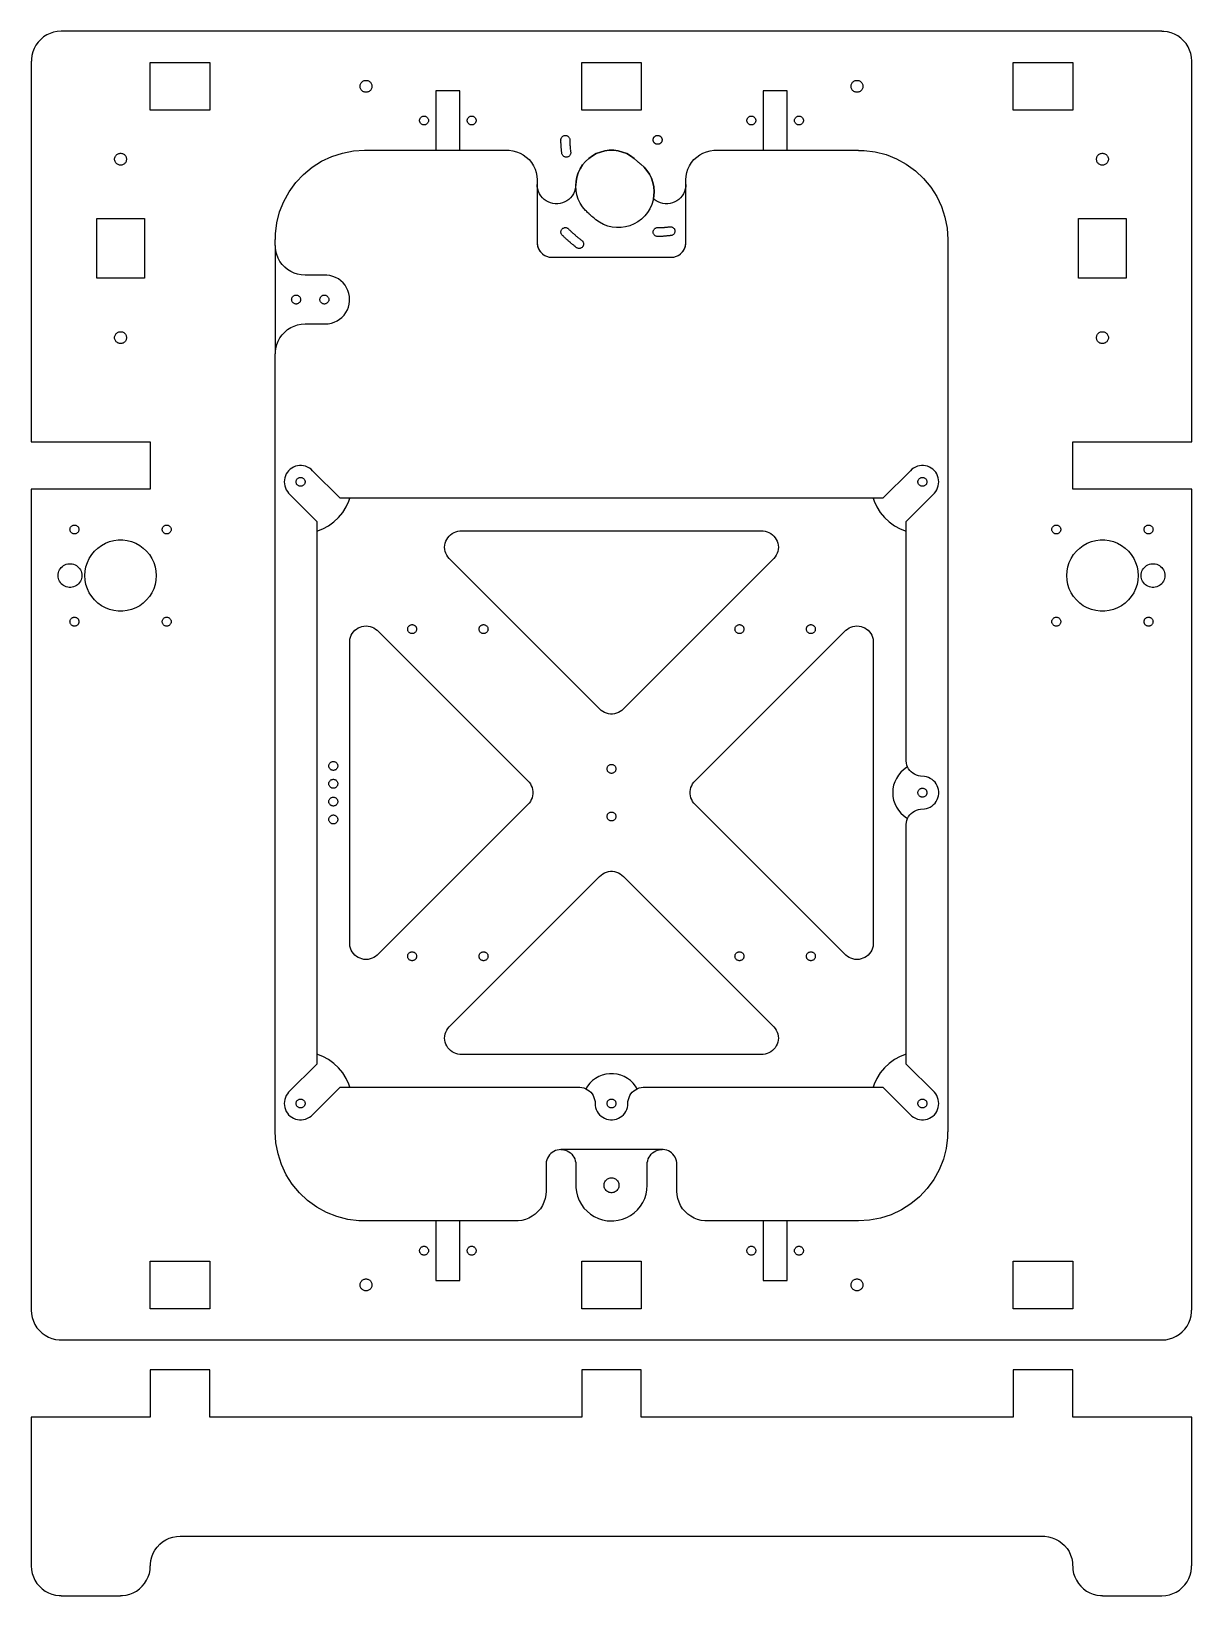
# Model space of a CAD drawing. Header units: millimetres. Extents: x 10 to 400, y 10 to 536.
import ezdxf

# ---------------------------------------------------------------- set-up
doc = ezdxf.new("R2010")
doc.units = ezdxf.units.MM
doc.layers.add('iTopie_plate_1_layer_1', color=1, linetype='Continuous')
doc.layers.add('iTopie_plate_1_layer_2', color=2, linetype='Continuous')

msp = doc.modelspace()

# ---------------------------------------------------------------- linework, layer by layer
at = {"layer": 'iTopie_plate_1_layer_1'}
for points in [[(391.253, 96.0788), (392.487, 96.3141), (392.487, 96.3141), (393.681, 96.7022), (393.681, 96.7022), (394.818, 97.2369), (394.818, 97.2369), (395.878, 97.9098), (395.878, 97.9098), (396.845, 98.7103), (396.845, 98.7103), (397.705, 99.6257), (397.705, 99.6257), (398.443, 100.642), (398.443, 100.642), (399.048, 101.742), (399.048, 101.742), (399.511, 102.91), (399.511, 102.91), (399.823, 104.126), (399.823, 104.126), (399.98, 105.372), (399.98, 105.372), (399.98, 106), (399.98, 106), (400, 106), (400, 106), (400, 382), (400, 382), (360, 382), (360, 382), (360, 398), (360, 398), (400, 398), (400, 398), (400, 526), (400, 526), (399.921, 527.253), (399.921, 527.253), (399.686, 528.487), (399.686, 528.487), (399.298, 529.681), (399.298, 529.681), (398.763, 530.818), (398.763, 530.818), (398.09, 531.878), (398.09, 531.878), (397.29, 532.845), (397.29, 532.845), (396.374, 533.705), (396.374, 533.705), (395.358, 534.443), (395.358, 534.443), (394.258, 535.048), (394.258, 535.048), (393.09, 535.511), (393.09, 535.511), (391.874, 535.823), (391.874, 535.823), (390.628, 535.98), (390.628, 535.98), (390, 535.98), (390, 535.98), (390, 536), (390, 536), (20, 536), (20, 536), (18.7467, 535.921), (18.7467, 535.921), (17.5131, 535.686), (17.5131, 535.686), (16.3187, 535.298), (16.3187, 535.298), (15.1824, 534.763), (15.1824, 534.763), (14.1221, 534.09), (14.1221, 534.09), (13.1545, 533.29), (13.1545, 533.29), (12.2949, 532.374), (12.2949, 532.374), (11.5567, 531.358), (11.5567, 531.358), (10.9517, 530.258), (10.9517, 530.258), (10.4894, 529.09), (10.4894, 529.09), (10.1771, 527.874), (10.1771, 527.874), (10.0197, 526.628), (10.0197, 526.628), (10.0197, 526), (10.0197, 526), (10, 526), (10, 526), (10, 398), (10, 398), (50, 398), (50, 398), (50, 382), (50, 382), (10, 382), (10, 382), (10, 106), (10, 106), (10.0788, 104.747), (10.0788, 104.747), (10.3142, 103.513), (10.3142, 103.513), (10.7022, 102.319), (10.7022, 102.319), (11.2369, 101.182), (11.2369, 101.182), (11.9098, 100.122), (11.9098, 100.122), (12.7103, 99.1545), (12.7103, 99.1545), (13.6257, 98.2949), (13.6257, 98.2949), (14.6417, 97.5567), (14.6417, 97.5567), (15.7422, 96.9517), (15.7422, 96.9517), (16.9098, 96.4894), (16.9098, 96.4894), (18.1262, 96.1771), (18.1262, 96.1771), (19.3721, 96.0197), (19.3721, 96.0197), (20, 96.0197), (20, 96.0197), (20, 96), (20, 96), (390, 96), (390, 96), (391.253, 96.0788)], [(50, 509.5), (50, 525.5), (50, 525.5), (70, 525.5), (70, 525.5), (70, 509.5), (70, 509.5), (50, 509.5)], [(195, 509.5), (195, 525.5), (195, 525.5), (215, 525.5), (215, 525.5), (215, 509.5), (215, 509.5), (195, 509.5)], [(340, 509.5), (340, 525.5), (340, 525.5), (360, 525.5), (360, 525.5), (360, 509.5), (360, 509.5), (340, 509.5)], [(122.374, 515.504), (122.125, 515.535), (122.125, 515.535), (121.882, 515.598), (121.882, 515.598), (121.648, 515.69), (121.648, 515.69), (121.428, 515.811), (121.428, 515.811), (121.225, 515.959), (121.225, 515.959), (121.042, 516.131), (121.042, 516.131), (120.882, 516.324), (120.882, 516.324), (120.747, 516.536), (120.747, 516.536), (120.64, 516.764), (120.64, 516.764), (120.563, 517.003), (120.563, 517.003), (120.516, 517.249), (120.516, 517.249), (120.5, 517.5), (120.5, 517.5), (120.516, 517.751), (120.516, 517.751), (120.563, 517.997), (120.563, 517.997), (120.64, 518.236), (120.64, 518.236), (120.747, 518.464), (120.747, 518.464), (120.882, 518.676), (120.882, 518.676), (121.042, 518.869), (121.042, 518.869), (121.225, 519.041), (121.225, 519.041), (121.428, 519.189), (121.428, 519.189), (121.648, 519.31), (121.648, 519.31), (121.882, 519.402), (121.882, 519.402), (122.125, 519.465), (122.125, 519.465), (122.374, 519.496), (122.374, 519.496), (122.626, 519.496), (122.626, 519.496), (122.875, 519.465), (122.875, 519.465), (123.118, 519.402), (123.118, 519.402), (123.352, 519.31), (123.352, 519.31), (123.572, 519.189), (123.572, 519.189), (123.775, 519.041), (123.775, 519.041), (123.958, 518.869), (123.958, 518.869), (124.118, 518.676), (124.118, 518.676), (124.253, 518.464), (124.253, 518.464), (124.36, 518.236), (124.36, 518.236), (124.437, 517.997), (124.437, 517.997), (124.484, 517.751), (124.484, 517.751), (124.5, 517.5), (124.5, 517.5), (124.484, 517.249), (124.484, 517.249), (124.437, 517.003), (124.437, 517.003), (124.36, 516.764), (124.36, 516.764), (124.253, 516.536), (124.253, 516.536), (124.118, 516.324), (124.118, 516.324), (123.958, 516.131), (123.958, 516.131), (123.775, 515.959), (123.775, 515.959), (123.572, 515.811), (123.572, 515.811), (123.352, 515.69), (123.352, 515.69), (123.118, 515.598), (123.118, 515.598), (122.875, 515.535), (122.875, 515.535), (122.626, 515.504), (122.626, 515.504), (122.374, 515.504)], [(287.374, 515.504), (287.125, 515.535), (287.125, 515.535), (286.882, 515.598), (286.882, 515.598), (286.648, 515.69), (286.648, 515.69), (286.428, 515.811), (286.428, 515.811), (286.225, 515.959), (286.225, 515.959), (286.042, 516.131), (286.042, 516.131), (285.882, 516.324), (285.882, 516.324), (285.747, 516.536), (285.747, 516.536), (285.64, 516.764), (285.64, 516.764), (285.563, 517.003), (285.563, 517.003), (285.516, 517.249), (285.516, 517.249), (285.5, 517.5), (285.5, 517.5), (285.516, 517.751), (285.516, 517.751), (285.563, 517.997), (285.563, 517.997), (285.64, 518.236), (285.64, 518.236), (285.747, 518.464), (285.747, 518.464), (285.882, 518.676), (285.882, 518.676), (286.042, 518.869), (286.042, 518.869), (286.225, 519.041), (286.225, 519.041), (286.428, 519.189), (286.428, 519.189), (286.648, 519.31), (286.648, 519.31), (286.882, 519.402), (286.882, 519.402), (287.125, 519.465), (287.125, 519.465), (287.374, 519.496), (287.374, 519.496), (287.626, 519.496), (287.626, 519.496), (287.875, 519.465), (287.875, 519.465), (288.118, 519.402), (288.118, 519.402), (288.352, 519.31), (288.352, 519.31), (288.572, 519.189), (288.572, 519.189), (288.775, 519.041), (288.775, 519.041), (288.958, 518.869), (288.958, 518.869), (289.118, 518.676), (289.118, 518.676), (289.253, 518.464), (289.253, 518.464), (289.36, 518.236), (289.36, 518.236), (289.437, 517.997), (289.437, 517.997), (289.484, 517.751), (289.484, 517.751), (289.5, 517.5), (289.5, 517.5), (289.484, 517.249), (289.484, 517.249), (289.437, 517.003), (289.437, 517.003), (289.36, 516.764), (289.36, 516.764), (289.253, 516.536), (289.253, 516.536), (289.118, 516.324), (289.118, 516.324), (288.958, 516.131), (288.958, 516.131), (288.775, 515.959), (288.775, 515.959), (288.572, 515.811), (288.572, 515.811), (288.352, 515.69), (288.352, 515.69), (288.118, 515.598), (288.118, 515.598), (287.875, 515.535), (287.875, 515.535), (287.626, 515.504), (287.626, 515.504), (287.374, 515.504)], [(141.906, 504.503), (141.719, 504.527), (141.719, 504.527), (141.536, 504.573), (141.536, 504.573), (141.361, 504.643), (141.361, 504.643), (141.196, 504.734), (141.196, 504.734), (141.044, 504.844), (141.044, 504.844), (140.907, 504.973), (140.907, 504.973), (140.786, 505.118), (140.786, 505.118), (140.686, 505.277), (140.686, 505.277), (140.605, 505.448), (140.605, 505.448), (140.547, 505.627), (140.547, 505.627), (140.512, 505.812), (140.512, 505.812), (140.5, 506), (140.5, 506), (140.512, 506.188), (140.512, 506.188), (140.547, 506.373), (140.547, 506.373), (140.605, 506.552), (140.605, 506.552), (140.686, 506.723), (140.686, 506.723), (140.786, 506.882), (140.786, 506.882), (140.907, 507.027), (140.907, 507.027), (141.044, 507.156), (141.044, 507.156), (141.196, 507.266), (141.196, 507.266), (141.361, 507.357), (141.361, 507.357), (141.536, 507.427), (141.536, 507.427), (141.719, 507.473), (141.719, 507.473), (141.906, 507.497), (141.906, 507.497), (142.094, 507.497), (142.094, 507.497), (142.281, 507.473), (142.281, 507.473), (142.464, 507.427), (142.464, 507.427), (142.639, 507.357), (142.639, 507.357), (142.804, 507.266), (142.804, 507.266), (142.956, 507.156), (142.956, 507.156), (143.093, 507.027), (143.093, 507.027), (143.214, 506.882), (143.214, 506.882), (143.314, 506.723), (143.314, 506.723), (143.395, 506.552), (143.395, 506.552), (143.453, 506.373), (143.453, 506.373), (143.488, 506.188), (143.488, 506.188), (143.5, 506), (143.5, 506), (143.488, 505.812), (143.488, 505.812), (143.453, 505.627), (143.453, 505.627), (143.395, 505.448), (143.395, 505.448), (143.314, 505.277), (143.314, 505.277), (143.214, 505.118), (143.214, 505.118), (143.093, 504.973), (143.093, 504.973), (142.956, 504.844), (142.956, 504.844), (142.804, 504.734), (142.804, 504.734), (142.639, 504.643), (142.639, 504.643), (142.464, 504.573), (142.464, 504.573), (142.281, 504.527), (142.281, 504.527), (142.094, 504.503), (142.094, 504.503), (141.906, 504.503)], [(157.906, 504.503), (157.719, 504.527), (157.719, 504.527), (157.536, 504.573), (157.536, 504.573), (157.361, 504.643), (157.361, 504.643), (157.196, 504.734), (157.196, 504.734), (157.044, 504.844), (157.044, 504.844), (156.907, 504.973), (156.907, 504.973), (156.786, 505.118), (156.786, 505.118), (156.686, 505.277), (156.686, 505.277), (156.605, 505.448), (156.605, 505.448), (156.547, 505.627), (156.547, 505.627), (156.512, 505.812), (156.512, 505.812), (156.5, 506), (156.5, 506), (156.512, 506.188), (156.512, 506.188), (156.547, 506.373), (156.547, 506.373), (156.605, 506.552), (156.605, 506.552), (156.686, 506.723), (156.686, 506.723), (156.786, 506.882), (156.786, 506.882), (156.907, 507.027), (156.907, 507.027), (157.044, 507.156), (157.044, 507.156), (157.196, 507.266), (157.196, 507.266), (157.361, 507.357), (157.361, 507.357), (157.536, 507.427), (157.536, 507.427), (157.719, 507.473), (157.719, 507.473), (157.906, 507.497), (157.906, 507.497), (158.094, 507.497), (158.094, 507.497), (158.281, 507.473), (158.281, 507.473), (158.464, 507.427), (158.464, 507.427), (158.639, 507.357), (158.639, 507.357), (158.804, 507.266), (158.804, 507.266), (158.956, 507.156), (158.956, 507.156), (159.093, 507.027), (159.093, 507.027), (159.214, 506.882), (159.214, 506.882), (159.314, 506.723), (159.314, 506.723), (159.395, 506.552), (159.395, 506.552), (159.453, 506.373), (159.453, 506.373), (159.488, 506.188), (159.488, 506.188), (159.5, 506), (159.5, 506), (159.488, 505.812), (159.488, 505.812), (159.453, 505.627), (159.453, 505.627), (159.395, 505.448), (159.395, 505.448), (159.314, 505.277), (159.314, 505.277), (159.214, 505.118), (159.214, 505.118), (159.093, 504.973), (159.093, 504.973), (158.956, 504.844), (158.956, 504.844), (158.804, 504.734), (158.804, 504.734), (158.639, 504.643), (158.639, 504.643), (158.464, 504.573), (158.464, 504.573), (158.281, 504.527), (158.281, 504.527), (158.094, 504.503), (158.094, 504.503), (157.906, 504.503)], [(251.906, 504.503), (251.719, 504.527), (251.719, 504.527), (251.536, 504.573), (251.536, 504.573), (251.361, 504.643), (251.361, 504.643), (251.196, 504.734), (251.196, 504.734), (251.044, 504.844), (251.044, 504.844), (250.907, 504.973), (250.907, 504.973), (250.786, 505.118), (250.786, 505.118), (250.686, 505.277), (250.686, 505.277), (250.605, 505.448), (250.605, 505.448), (250.547, 505.627), (250.547, 505.627), (250.512, 505.812), (250.512, 505.812), (250.5, 506), (250.5, 506), (250.512, 506.188), (250.512, 506.188), (250.547, 506.373), (250.547, 506.373), (250.605, 506.552), (250.605, 506.552), (250.686, 506.723), (250.686, 506.723), (250.786, 506.882), (250.786, 506.882), (250.907, 507.027), (250.907, 507.027), (251.044, 507.156), (251.044, 507.156), (251.196, 507.266), (251.196, 507.266), (251.361, 507.357), (251.361, 507.357), (251.536, 507.427), (251.536, 507.427), (251.719, 507.473), (251.719, 507.473), (251.906, 507.497), (251.906, 507.497), (252.094, 507.497), (252.094, 507.497), (252.281, 507.473), (252.281, 507.473), (252.464, 507.427), (252.464, 507.427), (252.639, 507.357), (252.639, 507.357), (252.804, 507.266), (252.804, 507.266), (252.956, 507.156), (252.956, 507.156), (253.093, 507.027), (253.093, 507.027), (253.214, 506.882), (253.214, 506.882), (253.314, 506.723), (253.314, 506.723), (253.395, 506.552), (253.395, 506.552), (253.453, 506.373), (253.453, 506.373), (253.488, 506.188), (253.488, 506.188), (253.5, 506), (253.5, 506), (253.488, 505.812), (253.488, 505.812), (253.453, 505.627), (253.453, 505.627), (253.395, 505.448), (253.395, 505.448), (253.314, 505.277), (253.314, 505.277), (253.214, 505.118), (253.214, 505.118), (253.093, 504.973), (253.093, 504.973), (252.956, 504.844), (252.956, 504.844), (252.804, 504.734), (252.804, 504.734), (252.639, 504.643), (252.639, 504.643), (252.464, 504.573), (252.464, 504.573), (252.281, 504.527), (252.281, 504.527), (252.094, 504.503), (252.094, 504.503), (251.906, 504.503)], [(267.906, 504.503), (267.719, 504.527), (267.719, 504.527), (267.536, 504.573), (267.536, 504.573), (267.361, 504.643), (267.361, 504.643), (267.196, 504.734), (267.196, 504.734), (267.044, 504.844), (267.044, 504.844), (266.907, 504.973), (266.907, 504.973), (266.786, 505.118), (266.786, 505.118), (266.686, 505.277), (266.686, 505.277), (266.605, 505.448), (266.605, 505.448), (266.547, 505.627), (266.547, 505.627), (266.512, 505.812), (266.512, 505.812), (266.5, 506), (266.5, 506), (266.512, 506.188), (266.512, 506.188), (266.547, 506.373), (266.547, 506.373), (266.605, 506.552), (266.605, 506.552), (266.686, 506.723), (266.686, 506.723), (266.786, 506.882), (266.786, 506.882), (266.907, 507.027), (266.907, 507.027), (267.044, 507.156), (267.044, 507.156), (267.196, 507.266), (267.196, 507.266), (267.361, 507.357), (267.361, 507.357), (267.536, 507.427), (267.536, 507.427), (267.719, 507.473), (267.719, 507.473), (267.906, 507.497), (267.906, 507.497), (268.094, 507.497), (268.094, 507.497), (268.281, 507.473), (268.281, 507.473), (268.464, 507.427), (268.464, 507.427), (268.639, 507.357), (268.639, 507.357), (268.804, 507.266), (268.804, 507.266), (268.956, 507.156), (268.956, 507.156), (269.093, 507.027), (269.093, 507.027), (269.214, 506.882), (269.214, 506.882), (269.314, 506.723), (269.314, 506.723), (269.395, 506.552), (269.395, 506.552), (269.453, 506.373), (269.453, 506.373), (269.488, 506.188), (269.488, 506.188), (269.5, 506), (269.5, 506), (269.488, 505.812), (269.488, 505.812), (269.453, 505.627), (269.453, 505.627), (269.395, 505.448), (269.395, 505.448), (269.314, 505.277), (269.314, 505.277), (269.214, 505.118), (269.214, 505.118), (269.093, 504.973), (269.093, 504.973), (268.956, 504.844), (268.956, 504.844), (268.804, 504.734), (268.804, 504.734), (268.639, 504.643), (268.639, 504.643), (268.464, 504.573), (268.464, 504.573), (268.281, 504.527), (268.281, 504.527), (268.094, 504.503), (268.094, 504.503), (267.906, 504.503)], [(189.541, 493.708), (189.358, 493.753), (189.358, 493.753), (189.182, 493.82), (189.182, 493.82), (189.016, 493.908), (189.016, 493.908), (188.862, 494.017), (188.862, 494.017), (188.723, 494.144), (188.723, 494.144), (188.601, 494.287), (188.601, 494.287), (188.497, 494.445), (188.497, 494.445), (188.415, 494.614), (188.415, 494.614), (188.354, 494.792), (188.354, 494.792), (188.316, 494.977), (188.316, 494.977), (188.302, 495.165), (188.302, 495.165), (188.307, 495.262), (188.307, 495.262), (188.277, 495.354), (188.277, 495.354), (188.242, 495.539), (188.242, 495.539), (188.231, 495.727), (188.231, 495.727), (188.238, 495.824), (188.238, 495.824), (188.209, 495.917), (188.209, 495.917), (188.178, 496.103), (188.178, 496.103), (188.17, 496.291), (188.17, 496.291), (188.178, 496.388), (188.178, 496.388), (188.152, 496.481), (188.152, 496.481), (188.124, 496.667), (188.124, 496.667), (188.119, 496.856), (188.119, 496.856), (188.129, 496.952), (188.129, 496.952), (188.104, 497.046), (188.104, 497.046), (188.079, 497.233), (188.079, 497.233), (188.078, 497.421), (188.078, 497.421), (188.089, 497.518), (188.089, 497.518), (188.066, 497.612), (188.066, 497.612), (188.045, 497.799), (188.045, 497.799), (188.047, 497.987), (188.047, 497.987), (188.06, 498.084), (188.06, 498.084), (188.038, 498.178), (188.038, 498.178), (188.02, 498.366), (188.02, 498.366), (188.025, 498.554), (188.025, 498.554), (188.04, 498.65), (188.04, 498.65), (188.02, 498.745), (188.02, 498.745), (188.005, 498.933), (188.005, 498.933), (188.014, 499.121), (188.014, 499.121), (188.03, 499.217), (188.03, 499.217), (188.012, 499.312), (188.012, 499.312), (188, 499.5), (188, 499.5), (188.012, 499.688), (188.012, 499.688), (188.047, 499.873), (188.047, 499.873), (188.105, 500.052), (188.105, 500.052), (188.186, 500.223), (188.186, 500.223), (188.286, 500.382), (188.286, 500.382), (188.407, 500.527), (188.407, 500.527), (188.544, 500.656), (188.544, 500.656), (188.696, 500.766), (188.696, 500.766), (188.861, 500.857), (188.861, 500.857), (189.036, 500.927), (189.036, 500.927), (189.219, 500.973), (189.219, 500.973), (189.406, 500.997), (189.406, 500.997), (189.594, 500.997), (189.594, 500.997), (189.781, 500.973), (189.781, 500.973), (189.964, 500.927), (189.964, 500.927), (190.139, 500.857), (190.139, 500.857), (190.304, 500.766), (190.304, 500.766), (190.456, 500.656), (190.456, 500.656), (190.593, 500.527), (190.593, 500.527), (190.714, 500.382), (190.714, 500.382), (190.814, 500.223), (190.814, 500.223), (190.895, 500.052), (190.895, 500.052), (190.953, 499.873), (190.953, 499.873), (190.988, 499.688), (190.988, 499.688), (191, 499.5), (191, 499.5), (190.988, 499.312), (190.988, 499.312), (190.975, 499.242), (190.975, 499.242), (190.989, 499.173), (190.989, 499.173), (191.005, 498.985), (191.005, 498.985), (190.996, 498.797), (190.996, 498.797), (190.984, 498.727), (190.984, 498.727), (191, 498.658), (191, 498.658), (191.018, 498.47), (191.018, 498.47), (191.013, 498.282), (191.013, 498.282), (191.002, 498.212), (191.002, 498.212), (191.019, 498.143), (191.019, 498.143), (191.04, 497.956), (191.04, 497.956), (191.038, 497.768), (191.038, 497.768), (191.029, 497.697), (191.029, 497.697), (191.047, 497.629), (191.047, 497.629), (191.072, 497.442), (191.072, 497.442), (191.073, 497.254), (191.073, 497.254), (191.065, 497.183), (191.065, 497.183), (191.084, 497.115), (191.084, 497.115), (191.112, 496.929), (191.112, 496.929), (191.117, 496.741), (191.117, 496.741), (191.11, 496.67), (191.11, 496.67), (191.13, 496.602), (191.13, 496.602), (191.162, 496.416), (191.162, 496.416), (191.169, 496.228), (191.169, 496.228), (191.164, 496.158), (191.164, 496.158), (191.185, 496.09), (191.185, 496.09), (191.22, 495.905), (191.22, 495.905), (191.231, 495.717), (191.231, 495.717), (191.226, 495.646), (191.226, 495.646), (191.249, 495.579), (191.249, 495.579), (191.287, 495.394), (191.287, 495.394), (191.302, 495.207), (191.302, 495.207), (191.292, 495.018), (191.292, 495.018), (191.26, 494.833), (191.26, 494.833), (191.204, 494.653), (191.204, 494.653), (191.126, 494.481), (191.126, 494.481), (191.027, 494.321), (191.027, 494.321), (190.909, 494.174), (190.909, 494.174), (190.774, 494.043), (190.774, 494.043), (190.623, 493.93), (190.623, 493.93), (190.459, 493.837), (190.459, 493.837), (190.285, 493.766), (190.285, 493.766), (190.103, 493.716), (190.103, 493.716), (189.917, 493.69), (189.917, 493.69), (189.728, 493.687), (189.728, 493.687), (189.541, 493.708)], [(220.406, 498.003), (220.322, 498.011), (220.322, 498.011), (220.219, 498.027), (220.219, 498.027), (220.188, 498.033), (220.188, 498.033), (220.061, 498.066), (220.061, 498.066), (219.933, 498.111), (219.933, 498.111), (219.861, 498.143), (219.861, 498.143), (219.81, 498.168), (219.81, 498.168), (219.696, 498.234), (219.696, 498.234), (219.585, 498.312), (219.585, 498.312), (219.544, 498.344), (219.544, 498.344), (219.481, 498.399), (219.481, 498.399), (219.407, 498.473), (219.407, 498.473), (219.385, 498.496), (219.385, 498.496), (219.302, 498.597), (219.302, 498.597), (219.225, 498.71), (219.225, 498.71), (219.2, 498.754), (219.2, 498.754), (219.186, 498.777), (219.186, 498.777), (219.159, 498.828), (219.159, 498.828), (219.105, 498.948), (219.105, 498.948), (219.061, 499.076), (219.061, 499.076), (219.047, 499.127), (219.047, 499.127), (219.029, 499.209), (219.029, 499.209), (219.012, 499.312), (219.012, 499.312), (219.008, 499.343), (219.008, 499.343), (219, 499.474), (219, 499.474), (219.004, 499.61), (219.004, 499.61), (219.01, 499.661), (219.01, 499.661), (219.012, 499.688), (219.012, 499.688), (219.02, 499.745), (219.02, 499.745), (219.047, 499.873), (219.047, 499.873), (219.087, 500.003), (219.087, 500.003), (219.105, 500.052), (219.105, 500.052), (219.138, 500.129), (219.138, 500.129), (219.186, 500.223), (219.186, 500.223), (219.201, 500.25), (219.201, 500.25), (219.271, 500.36), (219.271, 500.36), (219.354, 500.468), (219.354, 500.468), (219.407, 500.527), (219.407, 500.527), (219.447, 500.568), (219.447, 500.568), (219.544, 500.656), (219.544, 500.656), (219.653, 500.738), (219.653, 500.738), (219.696, 500.766), (219.696, 500.766), (219.768, 500.809), (219.768, 500.809), (219.861, 500.857), (219.861, 500.857), (219.89, 500.87), (219.89, 500.87), (220.012, 500.918), (220.012, 500.918), (220.142, 500.957), (220.142, 500.957), (220.219, 500.973), (220.219, 500.973), (220.276, 500.983), (220.276, 500.983), (220.406, 500.997), (220.406, 500.997), (220.542, 500.999), (220.542, 500.999), (220.594, 500.997), (220.594, 500.997), (220.678, 500.989), (220.678, 500.989), (220.781, 500.973), (220.781, 500.973), (220.812, 500.967), (220.812, 500.967), (220.939, 500.934), (220.939, 500.934), (221.067, 500.889), (221.067, 500.889), (221.139, 500.857), (221.139, 500.857), (221.19, 500.832), (221.19, 500.832), (221.304, 500.766), (221.304, 500.766), (221.415, 500.688), (221.415, 500.688), (221.456, 500.656), (221.456, 500.656), (221.519, 500.601), (221.519, 500.601), (221.593, 500.527), (221.593, 500.527), (221.615, 500.504), (221.615, 500.504), (221.698, 500.403), (221.698, 500.403), (221.775, 500.29), (221.775, 500.29), (221.814, 500.223), (221.814, 500.223), (221.841, 500.172), (221.841, 500.172), (221.895, 500.052), (221.895, 500.052), (221.939, 499.924), (221.939, 499.924), (221.953, 499.873), (221.953, 499.873), (221.971, 499.791), (221.971, 499.791), (221.988, 499.688), (221.988, 499.688), (221.992, 499.657), (221.992, 499.657), (222, 499.526), (222, 499.526), (221.996, 499.39), (221.996, 499.39), (221.988, 499.312), (221.988, 499.312), (221.98, 499.255), (221.98, 499.255), (221.953, 499.127), (221.953, 499.127), (221.913, 498.997), (221.913, 498.997), (221.895, 498.948), (221.895, 498.948), (221.862, 498.871), (221.862, 498.871), (221.814, 498.777), (221.814, 498.777), (221.799, 498.75), (221.799, 498.75), (221.729, 498.64), (221.729, 498.64), (221.646, 498.532), (221.646, 498.532), (221.593, 498.473), (221.593, 498.473), (221.553, 498.432), (221.553, 498.432), (221.456, 498.344), (221.456, 498.344), (221.347, 498.262), (221.347, 498.262), (221.304, 498.234), (221.304, 498.234), (221.232, 498.191), (221.232, 498.191), (221.139, 498.143), (221.139, 498.143), (221.11, 498.13), (221.11, 498.13), (220.988, 498.082), (220.988, 498.082), (220.858, 498.043), (220.858, 498.043), (220.808, 498.033), (220.808, 498.033), (220.781, 498.027), (220.781, 498.027), (220.724, 498.017), (220.724, 498.017), (220.594, 498.003), (220.594, 498.003), (220.458, 498.001), (220.458, 498.001), (220.406, 498.003)], [(39.8744, 491.004), (39.6252, 491.035), (39.6252, 491.035), (39.382, 491.098), (39.382, 491.098), (39.1484, 491.19), (39.1484, 491.19), (38.9283, 491.311), (38.9283, 491.311), (38.7251, 491.459), (38.7251, 491.459), (38.5421, 491.631), (38.5421, 491.631), (38.382, 491.824), (38.382, 491.824), (38.2474, 492.036), (38.2474, 492.036), (38.1404, 492.264), (38.1404, 492.264), (38.0628, 492.503), (38.0628, 492.503), (38.0158, 492.749), (38.0158, 492.749), (38, 493), (38, 493), (38.0158, 493.251), (38.0158, 493.251), (38.0628, 493.497), (38.0628, 493.497), (38.1404, 493.736), (38.1404, 493.736), (38.2474, 493.964), (38.2474, 493.964), (38.382, 494.176), (38.382, 494.176), (38.5421, 494.369), (38.5421, 494.369), (38.7251, 494.541), (38.7251, 494.541), (38.9283, 494.689), (38.9283, 494.689), (39.1484, 494.81), (39.1484, 494.81), (39.382, 494.902), (39.382, 494.902), (39.6252, 494.965), (39.6252, 494.965), (39.8744, 494.996), (39.8744, 494.996), (40.1256, 494.996), (40.1256, 494.996), (40.3748, 494.965), (40.3748, 494.965), (40.618, 494.902), (40.618, 494.902), (40.8515, 494.81), (40.8515, 494.81), (41.0716, 494.689), (41.0716, 494.689), (41.2748, 494.541), (41.2748, 494.541), (41.4579, 494.369), (41.4579, 494.369), (41.618, 494.176), (41.618, 494.176), (41.7526, 493.964), (41.7526, 493.964), (41.8595, 493.736), (41.8595, 493.736), (41.9372, 493.497), (41.9372, 493.497), (41.9842, 493.251), (41.9842, 493.251), (42, 493), (42, 493), (41.9842, 492.749), (41.9842, 492.749), (41.9372, 492.503), (41.9372, 492.503), (41.8595, 492.264), (41.8595, 492.264), (41.7526, 492.036), (41.7526, 492.036), (41.618, 491.824), (41.618, 491.824), (41.4579, 491.631), (41.4579, 491.631), (41.2748, 491.459), (41.2748, 491.459), (41.0716, 491.311), (41.0716, 491.311), (40.8515, 491.19), (40.8515, 491.19), (40.618, 491.098), (40.618, 491.098), (40.3748, 491.035), (40.3748, 491.035), (40.1256, 491.004), (40.1256, 491.004), (39.8744, 491.004)], [(122, 136), (122, 136.059), (122, 136.059), (120.116, 136.059), (120.116, 136.059), (116.379, 136.531), (116.379, 136.531), (112.729, 137.468), (112.729, 137.468), (109.227, 138.855), (109.227, 138.855), (105.925, 140.67), (105.925, 140.67), (102.877, 142.885), (102.877, 142.885), (100.131, 145.464), (100.131, 145.464), (97.7295, 148.366), (97.7295, 148.366), (95.7108, 151.547), (95.7108, 151.547), (94.1067, 154.956), (94.1067, 154.956), (92.9425, 158.539), (92.9425, 158.539), (92.2366, 162.24), (92.2366, 162.24), (92, 166), (92, 166), (92, 427.6), (92, 427.6), (92.0197, 427.6), (92.0197, 427.6), (92.0197, 428.228), (92.0197, 428.228), (92.1771, 429.474), (92.1771, 429.474), (92.4894, 430.69), (92.4894, 430.69), (92.9517, 431.858), (92.9517, 431.858), (93.5567, 432.958), (93.5567, 432.958), (94.2949, 433.974), (94.2949, 433.974), (95.1545, 434.89), (95.1545, 434.89), (96.1221, 435.69), (96.1221, 435.69), (97.1824, 436.363), (97.1824, 436.363), (98.3187, 436.898), (98.3187, 436.898), (99.5131, 437.286), (99.5131, 437.286), (100.747, 437.521), (100.747, 437.521), (102, 437.6), (102, 437.6), (108.8, 437.6), (108.8, 437.6), (109.828, 437.665), (109.828, 437.665), (110.839, 437.858), (110.839, 437.858), (111.819, 438.176), (111.819, 438.176), (112.75, 438.614), (112.75, 438.614), (113.62, 439.166), (113.62, 439.166), (114.413, 439.822), (114.413, 439.822), (115.118, 440.573), (115.118, 440.573), (115.723, 441.406), (115.723, 441.406), (116.22, 442.309), (116.22, 442.309), (116.599, 443.266), (116.599, 443.266), (116.855, 444.263), (116.855, 444.263), (116.984, 445.285), (116.984, 445.285), (116.984, 445.8), (116.984, 445.8), (117, 445.8), (117, 445.8), (116.935, 446.828), (116.935, 446.828), (116.742, 447.839), (116.742, 447.839), (116.424, 448.819), (116.424, 448.819), (115.986, 449.75), (115.986, 449.75), (115.434, 450.62), (115.434, 450.62), (114.778, 451.413), (114.778, 451.413), (114.027, 452.118), (114.027, 452.118), (113.194, 452.723), (113.194, 452.723), (112.291, 453.22), (112.291, 453.22), (111.334, 453.599), (111.334, 453.599), (110.337, 453.855), (110.337, 453.855), (109.315, 453.984), (109.315, 453.984), (108.8, 453.984), (108.8, 453.984), (108.8, 454), (108.8, 454), (102, 454), (102, 454), (100.747, 454.079), (100.747, 454.079), (99.5131, 454.314), (99.5131, 454.314), (98.3187, 454.702), (98.3187, 454.702), (97.1824, 455.237), (97.1824, 455.237), (96.1221, 455.91), (96.1221, 455.91), (95.1545, 456.71), (95.1545, 456.71), (94.2949, 457.626), (94.2949, 457.626), (93.5567, 458.642), (93.5567, 458.642), (92.9517, 459.742), (92.9517, 459.742), (92.4894, 460.91), (92.4894, 460.91), (92.1771, 462.126), (92.1771, 462.126), (92.0197, 463.372), (92.0197, 463.372), (92.0197, 464), (92.0197, 464), (92, 464), (92, 464), (92, 466), (92, 466), (92.0592, 466), (92.0592, 466), (92.0592, 467.884), (92.0592, 467.884), (92.5314, 471.621), (92.5314, 471.621), (93.4683, 475.271), (93.4683, 475.271), (94.8552, 478.773), (94.8552, 478.773), (96.6702, 482.075), (96.6702, 482.075), (98.8846, 485.123), (98.8846, 485.123), (101.464, 487.869), (101.464, 487.869), (104.366, 490.271), (104.366, 490.271), (107.547, 492.289), (107.547, 492.289), (110.956, 493.893), (110.956, 493.893), (114.539, 495.057), (114.539, 495.057), (118.24, 495.763), (118.24, 495.763), (122, 496), (122, 496), (170, 496), (170, 496), (170, 495.98), (170, 495.98), (170.628, 495.98), (170.628, 495.98), (171.874, 495.823), (171.874, 495.823), (173.09, 495.511), (173.09, 495.511), (174.258, 495.048), (174.258, 495.048), (175.358, 494.443), (175.358, 494.443), (176.374, 493.705), (176.374, 493.705), (177.29, 492.845), (177.29, 492.845), (178.09, 491.878), (178.09, 491.878), (178.763, 490.818), (178.763, 490.818), (179.298, 489.681), (179.298, 489.681), (179.686, 488.487), (179.686, 488.487), (179.921, 487.253), (179.921, 487.253), (180, 486), (180, 486), (180, 465), (180, 465), (180.01, 465), (180.01, 465), (180.01, 464.686), (180.01, 464.686), (180.089, 464.063), (180.089, 464.063), (180.245, 463.455), (180.245, 463.455), (180.476, 462.871), (180.476, 462.871), (180.778, 462.321), (180.778, 462.321), (181.147, 461.813), (181.147, 461.813), (181.577, 461.355), (181.577, 461.355), (182.061, 460.955), (182.061, 460.955), (182.591, 460.618), (182.591, 460.618), (183.159, 460.351), (183.159, 460.351), (183.757, 460.157), (183.757, 460.157), (184.373, 460.039), (184.373, 460.039), (185, 460), (185, 460), (225, 460), (225, 460), (225, 460.01), (225, 460.01), (225.314, 460.01), (225.314, 460.01), (225.937, 460.089), (225.937, 460.089), (226.545, 460.245), (226.545, 460.245), (227.129, 460.476), (227.129, 460.476), (227.679, 460.778), (227.679, 460.778), (228.187, 461.147), (228.187, 461.147), (228.645, 461.577), (228.645, 461.577), (229.045, 462.061), (229.045, 462.061), (229.382, 462.591), (229.382, 462.591), (229.649, 463.159), (229.649, 463.159), (229.843, 463.757), (229.843, 463.757), (229.961, 464.373), (229.961, 464.373), (230, 465), (230, 465), (230, 486), (230, 486), (230.079, 487.253), (230.079, 487.253), (230.314, 488.487), (230.314, 488.487), (230.702, 489.681), (230.702, 489.681), (231.237, 490.818), (231.237, 490.818), (231.91, 491.878), (231.91, 491.878), (232.71, 492.845), (232.71, 492.845), (233.626, 493.705), (233.626, 493.705), (234.642, 494.443), (234.642, 494.443), (235.742, 495.048), (235.742, 495.048), (236.91, 495.511), (236.91, 495.511), (238.126, 495.823), (238.126, 495.823), (239.372, 495.98), (239.372, 495.98), (240, 495.98), (240, 495.98), (240, 496), (240, 496), (288, 496), (288, 496), (288, 495.941), (288, 495.941), (289.884, 495.941), (289.884, 495.941), (293.621, 495.469), (293.621, 495.469), (297.271, 494.532), (297.271, 494.532), (300.773, 493.145), (300.773, 493.145), (304.075, 491.33), (304.075, 491.33), (307.123, 489.115), (307.123, 489.115), (309.869, 486.536), (309.869, 486.536), (312.271, 483.634), (312.271, 483.634), (314.289, 480.453), (314.289, 480.453), (315.893, 477.044), (315.893, 477.044), (317.057, 473.461), (317.057, 473.461), (317.763, 469.76), (317.763, 469.76), (318, 466), (318, 466), (318, 166), (318, 166), (317.941, 166), (317.941, 166), (317.941, 164.116), (317.941, 164.116), (317.469, 160.379), (317.469, 160.379), (316.532, 156.729), (316.532, 156.729), (315.145, 153.227), (315.145, 153.227), (313.33, 149.925), (313.33, 149.925), (311.115, 146.877), (311.115, 146.877), (308.536, 144.131), (308.536, 144.131), (305.634, 141.729), (305.634, 141.729), (302.453, 139.711), (302.453, 139.711), (299.044, 138.107), (299.044, 138.107), (295.461, 136.942), (295.461, 136.942), (291.76, 136.237), (291.76, 136.237), (288, 136), (288, 136), (237, 136), (237, 136), (237, 136.02), (237, 136.02), (236.372, 136.02), (236.372, 136.02), (235.126, 136.177), (235.126, 136.177), (233.91, 136.489), (233.91, 136.489), (232.742, 136.952), (232.742, 136.952), (231.642, 137.557), (231.642, 137.557), (230.626, 138.295), (230.626, 138.295), (229.71, 139.155), (229.71, 139.155), (228.91, 140.122), (228.91, 140.122), (228.237, 141.182), (228.237, 141.182), (227.702, 142.319), (227.702, 142.319), (227.314, 143.513), (227.314, 143.513), (227.079, 144.747), (227.079, 144.747), (227, 146), (227, 146), (227, 155), (227, 155), (226.961, 155.627), (226.961, 155.627), (226.843, 156.243), (226.843, 156.243), (226.649, 156.841), (226.649, 156.841), (226.382, 157.409), (226.382, 157.409), (226.045, 157.939), (226.045, 157.939), (225.645, 158.423), (225.645, 158.423), (225.187, 158.853), (225.187, 158.853), (224.679, 159.222), (224.679, 159.222), (224.129, 159.524), (224.129, 159.524), (223.545, 159.755), (223.545, 159.755), (222.937, 159.911), (222.937, 159.911), (222.314, 159.99), (222.314, 159.99), (222, 159.99), (222, 159.99), (222, 160), (222, 160), (188, 160), (188, 160), (187.373, 159.961), (187.373, 159.961), (186.757, 159.843), (186.757, 159.843), (186.159, 159.649), (186.159, 159.649), (185.591, 159.382), (185.591, 159.382), (185.061, 159.045), (185.061, 159.045), (184.577, 158.645), (184.577, 158.645), (184.147, 158.187), (184.147, 158.187), (183.778, 157.679), (183.778, 157.679), (183.476, 157.129), (183.476, 157.129), (183.245, 156.545), (183.245, 156.545), (183.089, 155.937), (183.089, 155.937), (183.01, 155.314), (183.01, 155.314), (183.01, 155), (183.01, 155), (183, 155), (183, 155), (183, 146), (183, 146), (182.921, 144.747), (182.921, 144.747), (182.686, 143.513), (182.686, 143.513), (182.298, 142.319), (182.298, 142.319), (181.763, 141.182), (181.763, 141.182), (181.09, 140.122), (181.09, 140.122), (180.29, 139.155), (180.29, 139.155), (179.374, 138.295), (179.374, 138.295), (178.358, 137.557), (178.358, 137.557), (177.258, 136.952), (177.258, 136.952), (176.09, 136.489), (176.09, 136.489), (174.874, 136.177), (174.874, 136.177), (173.628, 136.02), (173.628, 136.02), (173, 136.02), (173, 136.02), (173, 136), (173, 136), (122, 136)], [(205.224, 470.176), (203.76, 470.53), (203.76, 470.53), (202.351, 471.065), (202.351, 471.065), (201.02, 471.773), (201.02, 471.773), (199.789, 472.642), (199.789, 472.642), (199.652, 472.766), (199.652, 472.766), (199.323, 473.007), (199.323, 473.007), (199.189, 473.134), (199.189, 473.134), (198.864, 473.381), (198.864, 473.381), (198.732, 473.51), (198.732, 473.51), (198.412, 473.762), (198.412, 473.762), (198.281, 473.894), (198.281, 473.894), (197.966, 474.152), (197.966, 474.152), (197.838, 474.286), (197.838, 474.286), (197.527, 474.549), (197.527, 474.549), (197.401, 474.685), (197.401, 474.685), (197.095, 474.954), (197.095, 474.954), (196.972, 475.092), (196.972, 475.092), (196.67, 475.366), (196.67, 475.366), (196.55, 475.506), (196.55, 475.506), (196.252, 475.785), (196.252, 475.785), (195.292, 476.947), (195.292, 476.947), (194.484, 478.219), (194.484, 478.219), (193.843, 479.583), (193.843, 479.583), (193.377, 481.016), (193.377, 481.016), (193.095, 482.496), (193.095, 482.496), (193, 484), (193, 484), (193.095, 485.504), (193.095, 485.504), (193.377, 486.984), (193.377, 486.984), (193.843, 488.417), (193.843, 488.417), (194.484, 489.781), (194.484, 489.781), (195.292, 491.053), (195.292, 491.053), (196.252, 492.215), (196.252, 492.215), (197.351, 493.246), (197.351, 493.246), (198.57, 494.132), (198.57, 494.132), (199.891, 494.858), (199.891, 494.858), (201.292, 495.413), (201.292, 495.413), (202.751, 495.787), (202.751, 495.787), (204.247, 495.976), (204.247, 495.976), (205.753, 495.976), (205.753, 495.976), (207.249, 495.787), (207.249, 495.787), (208.708, 495.413), (208.708, 495.413), (210.109, 494.858), (210.109, 494.858), (211.43, 494.132), (211.43, 494.132), (212.649, 493.246), (212.649, 493.246), (213.748, 492.215), (213.748, 492.215), (213.876, 492.098), (213.876, 492.098), (214.006, 491.983), (214.006, 491.983), (214.138, 491.871), (214.138, 491.871), (214.272, 491.761), (214.272, 491.761), (214.408, 491.654), (214.408, 491.654), (214.546, 491.549), (214.546, 491.549), (214.686, 491.446), (214.686, 491.446), (214.827, 491.346), (214.827, 491.346), (215.94, 490.33), (215.94, 490.33), (216.917, 489.182), (216.917, 489.182), (217.742, 487.921), (217.742, 487.921), (218.403, 486.567), (218.403, 486.567), (218.888, 485.14), (218.888, 485.14), (219.191, 483.664), (219.191, 483.664), (219.307, 482.161), (219.307, 482.161), (219.233, 480.656), (219.233, 480.656), (218.972, 479.172), (218.972, 479.172), (218.526, 477.732), (218.526, 477.732), (217.903, 476.36), (217.903, 476.36), (217.114, 475.076), (217.114, 475.076), (216.17, 473.902), (216.17, 473.902), (215.085, 472.855), (215.085, 472.855), (213.879, 471.953), (213.879, 471.953), (212.568, 471.208), (212.568, 471.208), (211.175, 470.634), (211.175, 470.634), (209.721, 470.239), (209.721, 470.239), (208.229, 470.029), (208.229, 470.029), (206.722, 470.008), (206.722, 470.008), (205.224, 470.176)], [(369.874, 491.004), (369.625, 491.035), (369.625, 491.035), (369.382, 491.098), (369.382, 491.098), (369.148, 491.19), (369.148, 491.19), (368.928, 491.311), (368.928, 491.311), (368.725, 491.459), (368.725, 491.459), (368.542, 491.631), (368.542, 491.631), (368.382, 491.824), (368.382, 491.824), (368.247, 492.036), (368.247, 492.036), (368.14, 492.264), (368.14, 492.264), (368.063, 492.503), (368.063, 492.503), (368.016, 492.749), (368.016, 492.749), (368, 493), (368, 493), (368.016, 493.251), (368.016, 493.251), (368.063, 493.497), (368.063, 493.497), (368.14, 493.736), (368.14, 493.736), (368.247, 493.964), (368.247, 493.964), (368.382, 494.176), (368.382, 494.176), (368.542, 494.369), (368.542, 494.369), (368.725, 494.541), (368.725, 494.541), (368.928, 494.689), (368.928, 494.689), (369.148, 494.81), (369.148, 494.81), (369.382, 494.902), (369.382, 494.902), (369.625, 494.965), (369.625, 494.965), (369.874, 494.996), (369.874, 494.996), (370.126, 494.996), (370.126, 494.996), (370.375, 494.965), (370.375, 494.965), (370.618, 494.902), (370.618, 494.902), (370.852, 494.81), (370.852, 494.81), (371.072, 494.689), (371.072, 494.689), (371.275, 494.541), (371.275, 494.541), (371.458, 494.369), (371.458, 494.369), (371.618, 494.176), (371.618, 494.176), (371.753, 493.964), (371.753, 493.964), (371.86, 493.736), (371.86, 493.736), (371.937, 493.497), (371.937, 493.497), (371.984, 493.251), (371.984, 493.251), (372, 493), (372, 493), (371.984, 492.749), (371.984, 492.749), (371.937, 492.503), (371.937, 492.503), (371.86, 492.264), (371.86, 492.264), (371.753, 492.036), (371.753, 492.036), (371.618, 491.824), (371.618, 491.824), (371.458, 491.631), (371.458, 491.631), (371.275, 491.459), (371.275, 491.459), (371.072, 491.311), (371.072, 491.311), (370.852, 491.19), (370.852, 491.19), (370.618, 491.098), (370.618, 491.098), (370.375, 491.035), (370.375, 491.035), (370.126, 491.004), (370.126, 491.004), (369.874, 491.004)], [(32, 453), (32, 473), (32, 473), (48, 473), (48, 473), (48, 453), (48, 453), (32, 453)], [(193.856, 463.01), (193.673, 463.054), (193.673, 463.054), (193.496, 463.121), (193.496, 463.121), (193.33, 463.21), (193.33, 463.21), (193.176, 463.318), (193.176, 463.318), (193.037, 463.445), (193.037, 463.445), (192.928, 463.573), (192.928, 463.573), (192.866, 463.598), (192.866, 463.598), (192.701, 463.689), (192.701, 463.689), (192.549, 463.801), (192.549, 463.801), (192.412, 463.93), (192.412, 463.93), (192.306, 464.06), (192.306, 464.06), (192.243, 464.086), (192.243, 464.086), (192.08, 464.18), (192.08, 464.18), (191.93, 464.294), (191.93, 464.294), (191.796, 464.426), (191.796, 464.426), (191.691, 464.557), (191.691, 464.557), (191.63, 464.584), (191.63, 464.584), (191.468, 464.681), (191.468, 464.681), (191.32, 464.798), (191.32, 464.798), (191.188, 464.932), (191.188, 464.932), (191.086, 465.065), (191.086, 465.065), (191.025, 465.094), (191.025, 465.094), (190.865, 465.193), (190.865, 465.193), (190.719, 465.312), (190.719, 465.312), (190.589, 465.449), (190.589, 465.449), (190.489, 465.584), (190.489, 465.584), (190.429, 465.613), (190.429, 465.613), (190.271, 465.716), (190.271, 465.716), (190.127, 465.837), (190.127, 465.837), (189.999, 465.976), (189.999, 465.976), (189.902, 466.113), (189.902, 466.113), (189.842, 466.143), (189.842, 466.143), (189.686, 466.249), (189.686, 466.249), (189.544, 466.373), (189.544, 466.373), (189.419, 466.514), (189.419, 466.514), (189.324, 466.652), (189.324, 466.652), (189.264, 466.683), (189.264, 466.683), (189.11, 466.791), (189.11, 466.791), (188.97, 466.918), (188.97, 466.918), (188.848, 467.061), (188.848, 467.061), (188.756, 467.201), (188.756, 467.201), (188.696, 467.234), (188.696, 467.234), (188.544, 467.344), (188.544, 467.344), (188.407, 467.473), (188.407, 467.473), (188.286, 467.618), (188.286, 467.618), (188.186, 467.777), (188.186, 467.777), (188.105, 467.948), (188.105, 467.948), (188.047, 468.127), (188.047, 468.127), (188.012, 468.312), (188.012, 468.312), (188, 468.5), (188, 468.5), (188.012, 468.688), (188.012, 468.688), (188.047, 468.873), (188.047, 468.873), (188.105, 469.052), (188.105, 469.052), (188.186, 469.223), (188.186, 469.223), (188.286, 469.382), (188.286, 469.382), (188.407, 469.527), (188.407, 469.527), (188.544, 469.656), (188.544, 469.656), (188.696, 469.766), (188.696, 469.766), (188.861, 469.857), (188.861, 469.857), (189.036, 469.927), (189.036, 469.927), (189.219, 469.973), (189.219, 469.973), (189.406, 469.997), (189.406, 469.997), (189.594, 469.997), (189.594, 469.997), (189.781, 469.973), (189.781, 469.973), (189.964, 469.927), (189.964, 469.927), (190.139, 469.857), (190.139, 469.857), (190.304, 469.766), (190.304, 469.766), (190.456, 469.656), (190.456, 469.656), (190.593, 469.527), (190.593, 469.527), (190.714, 469.382), (190.714, 469.382), (190.788, 469.265), (190.788, 469.265), (190.827, 469.244), (190.827, 469.244), (190.982, 469.136), (190.982, 469.136), (191.121, 469.009), (191.121, 469.009), (191.244, 468.866), (191.244, 468.866), (191.32, 468.751), (191.32, 468.751), (191.36, 468.731), (191.36, 468.731), (191.516, 468.625), (191.516, 468.625), (191.658, 468.501), (191.658, 468.501), (191.783, 468.361), (191.783, 468.361), (191.861, 468.246), (191.861, 468.246), (191.901, 468.227), (191.901, 468.227), (192.059, 468.124), (192.059, 468.124), (192.203, 468.003), (192.203, 468.003), (192.331, 467.864), (192.331, 467.864), (192.411, 467.751), (192.411, 467.751), (192.451, 467.733), (192.451, 467.733), (192.611, 467.633), (192.611, 467.633), (192.757, 467.514), (192.757, 467.514), (192.887, 467.377), (192.887, 467.377), (192.969, 467.266), (192.969, 467.266), (193.01, 467.248), (193.01, 467.248), (193.172, 467.151), (193.172, 467.151), (193.32, 467.034), (193.32, 467.034), (193.452, 466.9), (193.452, 466.9), (193.536, 466.79), (193.536, 466.79), (193.577, 466.773), (193.577, 466.773), (193.74, 466.679), (193.74, 466.679), (193.89, 466.565), (193.89, 466.565), (194.025, 466.433), (194.025, 466.433), (194.111, 466.325), (194.111, 466.325), (194.152, 466.308), (194.152, 466.308), (194.317, 466.217), (194.317, 466.217), (194.469, 466.106), (194.469, 466.106), (194.606, 465.976), (194.606, 465.976), (194.694, 465.869), (194.694, 465.869), (194.736, 465.853), (194.736, 465.853), (194.902, 465.765), (194.902, 465.765), (195.056, 465.656), (195.056, 465.656), (195.195, 465.529), (195.195, 465.529), (195.317, 465.386), (195.317, 465.386), (195.42, 465.228), (195.42, 465.228), (195.503, 465.059), (195.503, 465.059), (195.564, 464.881), (195.564, 464.881), (195.601, 464.696), (195.601, 464.696), (195.616, 464.508), (195.616, 464.508), (195.607, 464.32), (195.607, 464.32), (195.574, 464.135), (195.574, 464.135), (195.518, 463.955), (195.518, 463.955), (195.44, 463.783), (195.44, 463.783), (195.342, 463.623), (195.342, 463.623), (195.224, 463.476), (195.224, 463.476), (195.088, 463.345), (195.088, 463.345), (194.937, 463.232), (194.937, 463.232), (194.774, 463.139), (194.774, 463.139), (194.599, 463.067), (194.599, 463.067), (194.418, 463.018), (194.418, 463.018), (194.231, 462.992), (194.231, 462.992), (194.043, 462.989), (194.043, 462.989), (193.856, 463.01)], [(220.406, 467.003), (220.219, 467.027), (220.219, 467.027), (220.036, 467.073), (220.036, 467.073), (219.861, 467.143), (219.861, 467.143), (219.696, 467.234), (219.696, 467.234), (219.544, 467.344), (219.544, 467.344), (219.407, 467.473), (219.407, 467.473), (219.286, 467.618), (219.286, 467.618), (219.186, 467.777), (219.186, 467.777), (219.105, 467.948), (219.105, 467.948), (219.047, 468.127), (219.047, 468.127), (219.012, 468.312), (219.012, 468.312), (219, 468.5), (219, 468.5), (219.012, 468.688), (219.012, 468.688), (219.047, 468.873), (219.047, 468.873), (219.105, 469.052), (219.105, 469.052), (219.186, 469.223), (219.186, 469.223), (219.286, 469.382), (219.286, 469.382), (219.407, 469.527), (219.407, 469.527), (219.544, 469.656), (219.544, 469.656), (219.696, 469.766), (219.696, 469.766), (219.861, 469.857), (219.861, 469.857), (220.036, 469.927), (220.036, 469.927), (220.219, 469.973), (220.219, 469.973), (220.406, 469.997), (220.406, 469.997), (220.594, 469.997), (220.594, 469.997), (220.758, 469.976), (220.758, 469.976), (220.921, 470), (220.921, 470), (221.109, 470.003), (221.109, 470.003), (221.273, 469.985), (221.273, 469.985), (221.436, 470.012), (221.436, 470.012), (221.624, 470.018), (221.624, 470.018), (221.788, 470.003), (221.788, 470.003), (221.95, 470.033), (221.95, 470.033), (222.138, 470.042), (222.138, 470.042), (222.302, 470.03), (222.302, 470.03), (222.464, 470.062), (222.464, 470.062), (222.652, 470.076), (222.652, 470.076), (222.816, 470.066), (222.816, 470.066), (222.978, 470.101), (222.978, 470.101), (223.165, 470.118), (223.165, 470.118), (223.33, 470.111), (223.33, 470.111), (223.49, 470.149), (223.49, 470.149), (223.678, 470.169), (223.678, 470.169), (223.842, 470.165), (223.842, 470.165), (224.002, 470.205), (224.002, 470.205), (224.189, 470.228), (224.189, 470.228), (224.354, 470.228), (224.354, 470.228), (224.513, 470.271), (224.513, 470.271), (224.699, 470.297), (224.699, 470.297), (224.888, 470.3), (224.888, 470.3), (225.075, 470.279), (225.075, 470.279), (225.258, 470.235), (225.258, 470.235), (225.434, 470.168), (225.434, 470.168), (225.6, 470.079), (225.6, 470.079), (225.754, 469.971), (225.754, 469.971), (225.893, 469.844), (225.893, 469.844), (226.015, 469.7), (226.015, 469.7), (226.119, 469.543), (226.119, 469.543), (226.201, 469.373), (226.201, 469.373), (226.262, 469.195), (226.262, 469.195), (226.3, 469.01), (226.3, 469.01), (226.314, 468.823), (226.314, 468.823), (226.305, 468.634), (226.305, 468.634), (226.272, 468.449), (226.272, 468.449), (226.217, 468.269), (226.217, 468.269), (226.139, 468.098), (226.139, 468.098), (226.04, 467.937), (226.04, 467.937), (225.922, 467.79), (225.922, 467.79), (225.787, 467.659), (225.787, 467.659), (225.636, 467.547), (225.636, 467.547), (225.472, 467.454), (225.472, 467.454), (225.298, 467.382), (225.298, 467.382), (225.116, 467.332), (225.116, 467.332), (224.929, 467.306), (224.929, 467.306), (224.741, 467.303), (224.741, 467.303), (224.554, 467.257), (224.554, 467.257), (224.367, 467.234), (224.367, 467.234), (224.179, 467.234), (224.179, 467.234), (223.991, 467.191), (223.991, 467.191), (223.803, 467.171), (223.803, 467.171), (223.615, 467.175), (223.615, 467.175), (223.426, 467.135), (223.426, 467.135), (223.238, 467.118), (223.238, 467.118), (223.05, 467.126), (223.05, 467.126), (222.861, 467.089), (222.861, 467.089), (222.673, 467.076), (222.673, 467.076), (222.485, 467.086), (222.485, 467.086), (222.295, 467.052), (222.295, 467.052), (222.107, 467.043), (222.107, 467.043), (221.919, 467.056), (221.919, 467.056), (221.728, 467.026), (221.728, 467.026), (221.54, 467.019), (221.54, 467.019), (221.352, 467.037), (221.352, 467.037), (221.161, 467.01), (221.161, 467.01), (220.973, 467.006), (220.973, 467.006), (220.786, 467.027), (220.786, 467.027), (220.594, 467.003), (220.594, 467.003), (220.406, 467.003)], [(362, 453), (362, 473), (362, 473), (378, 473), (378, 473), (378, 453), (378, 453), (362, 453)], [(98.9058, 444.303), (98.7189, 444.327), (98.7189, 444.327), (98.5365, 444.373), (98.5365, 444.373), (98.3613, 444.443), (98.3613, 444.443), (98.1963, 444.534), (98.1963, 444.534), (98.0439, 444.644), (98.0439, 444.644), (97.9065, 444.773), (97.9065, 444.773), (97.7865, 444.918), (97.7865, 444.918), (97.6855, 445.077), (97.6855, 445.077), (97.6053, 445.248), (97.6053, 445.248), (97.5471, 445.427), (97.5471, 445.427), (97.5118, 445.612), (97.5118, 445.612), (97.5, 445.8), (97.5, 445.8), (97.5118, 445.988), (97.5118, 445.988), (97.5471, 446.173), (97.5471, 446.173), (97.6053, 446.352), (97.6053, 446.352), (97.6855, 446.523), (97.6855, 446.523), (97.7865, 446.682), (97.7865, 446.682), (97.9065, 446.827), (97.9065, 446.827), (98.0439, 446.956), (98.0439, 446.956), (98.1963, 447.066), (98.1963, 447.066), (98.3613, 447.157), (98.3613, 447.157), (98.5365, 447.227), (98.5365, 447.227), (98.7189, 447.273), (98.7189, 447.273), (98.9058, 447.297), (98.9058, 447.297), (99.0942, 447.297), (99.0942, 447.297), (99.2811, 447.273), (99.2811, 447.273), (99.4635, 447.227), (99.4635, 447.227), (99.6387, 447.157), (99.6387, 447.157), (99.8037, 447.066), (99.8037, 447.066), (99.9561, 446.956), (99.9561, 446.956), (100.093, 446.827), (100.093, 446.827), (100.214, 446.682), (100.214, 446.682), (100.314, 446.523), (100.314, 446.523), (100.395, 446.352), (100.395, 446.352), (100.453, 446.173), (100.453, 446.173), (100.488, 445.988), (100.488, 445.988), (100.5, 445.8), (100.5, 445.8), (100.488, 445.612), (100.488, 445.612), (100.453, 445.427), (100.453, 445.427), (100.395, 445.248), (100.395, 445.248), (100.314, 445.077), (100.314, 445.077), (100.214, 444.918), (100.214, 444.918), (100.093, 444.773), (100.093, 444.773), (99.9561, 444.644), (99.9561, 444.644), (99.8037, 444.534), (99.8037, 444.534), (99.6387, 444.443), (99.6387, 444.443), (99.4635, 444.373), (99.4635, 444.373), (99.2811, 444.327), (99.2811, 444.327), (99.0942, 444.303), (99.0942, 444.303), (98.9058, 444.303)], [(108.406, 444.303), (108.219, 444.327), (108.219, 444.327), (108.036, 444.373), (108.036, 444.373), (107.861, 444.443), (107.861, 444.443), (107.696, 444.534), (107.696, 444.534), (107.544, 444.644), (107.544, 444.644), (107.407, 444.773), (107.407, 444.773), (107.286, 444.918), (107.286, 444.918), (107.186, 445.077), (107.186, 445.077), (107.105, 445.248), (107.105, 445.248), (107.047, 445.427), (107.047, 445.427), (107.012, 445.612), (107.012, 445.612), (107, 445.8), (107, 445.8), (107.012, 445.988), (107.012, 445.988), (107.047, 446.173), (107.047, 446.173), (107.105, 446.352), (107.105, 446.352), (107.186, 446.523), (107.186, 446.523), (107.286, 446.682), (107.286, 446.682), (107.407, 446.827), (107.407, 446.827), (107.544, 446.956), (107.544, 446.956), (107.696, 447.066), (107.696, 447.066), (107.861, 447.157), (107.861, 447.157), (108.036, 447.227), (108.036, 447.227), (108.219, 447.273), (108.219, 447.273), (108.406, 447.297), (108.406, 447.297), (108.594, 447.297), (108.594, 447.297), (108.781, 447.273), (108.781, 447.273), (108.964, 447.227), (108.964, 447.227), (109.139, 447.157), (109.139, 447.157), (109.304, 447.066), (109.304, 447.066), (109.456, 446.956), (109.456, 446.956), (109.593, 446.827), (109.593, 446.827), (109.714, 446.682), (109.714, 446.682), (109.814, 446.523), (109.814, 446.523), (109.895, 446.352), (109.895, 446.352), (109.953, 446.173), (109.953, 446.173), (109.988, 445.988), (109.988, 445.988), (110, 445.8), (110, 445.8), (109.988, 445.612), (109.988, 445.612), (109.953, 445.427), (109.953, 445.427), (109.895, 445.248), (109.895, 445.248), (109.814, 445.077), (109.814, 445.077), (109.714, 444.918), (109.714, 444.918), (109.593, 444.773), (109.593, 444.773), (109.456, 444.644), (109.456, 444.644), (109.304, 444.534), (109.304, 444.534), (109.139, 444.443), (109.139, 444.443), (108.964, 444.373), (108.964, 444.373), (108.781, 444.327), (108.781, 444.327), (108.594, 444.303), (108.594, 444.303), (108.406, 444.303)], [(39.8744, 431.004), (39.6252, 431.035), (39.6252, 431.035), (39.382, 431.098), (39.382, 431.098), (39.1484, 431.19), (39.1484, 431.19), (38.9283, 431.311), (38.9283, 431.311), (38.7251, 431.459), (38.7251, 431.459), (38.5421, 431.631), (38.5421, 431.631), (38.382, 431.824), (38.382, 431.824), (38.2474, 432.036), (38.2474, 432.036), (38.1404, 432.264), (38.1404, 432.264), (38.0628, 432.503), (38.0628, 432.503), (38.0158, 432.749), (38.0158, 432.749), (38, 433), (38, 433), (38.0158, 433.251), (38.0158, 433.251), (38.0628, 433.497), (38.0628, 433.497), (38.1404, 433.736), (38.1404, 433.736), (38.2474, 433.964), (38.2474, 433.964), (38.382, 434.176), (38.382, 434.176), (38.5421, 434.369), (38.5421, 434.369), (38.7251, 434.541), (38.7251, 434.541), (38.9283, 434.689), (38.9283, 434.689), (39.1484, 434.81), (39.1484, 434.81), (39.382, 434.902), (39.382, 434.902), (39.6252, 434.965), (39.6252, 434.965), (39.8744, 434.996), (39.8744, 434.996), (40.1256, 434.996), (40.1256, 434.996), (40.3748, 434.965), (40.3748, 434.965), (40.618, 434.902), (40.618, 434.902), (40.8515, 434.81), (40.8515, 434.81), (41.0716, 434.689), (41.0716, 434.689), (41.2748, 434.541), (41.2748, 434.541), (41.4579, 434.369), (41.4579, 434.369), (41.618, 434.176), (41.618, 434.176), (41.7526, 433.964), (41.7526, 433.964), (41.8595, 433.736), (41.8595, 433.736), (41.9372, 433.497), (41.9372, 433.497), (41.9842, 433.251), (41.9842, 433.251), (42, 433), (42, 433), (41.9842, 432.749), (41.9842, 432.749), (41.9372, 432.503), (41.9372, 432.503), (41.8595, 432.264), (41.8595, 432.264), (41.7526, 432.036), (41.7526, 432.036), (41.618, 431.824), (41.618, 431.824), (41.4579, 431.631), (41.4579, 431.631), (41.2748, 431.459), (41.2748, 431.459), (41.0716, 431.311), (41.0716, 431.311), (40.8515, 431.19), (40.8515, 431.19), (40.618, 431.098), (40.618, 431.098), (40.3748, 431.035), (40.3748, 431.035), (40.1256, 431.004), (40.1256, 431.004), (39.8744, 431.004)], [(369.874, 431.004), (369.625, 431.035), (369.625, 431.035), (369.382, 431.098), (369.382, 431.098), (369.148, 431.19), (369.148, 431.19), (368.928, 431.311), (368.928, 431.311), (368.725, 431.459), (368.725, 431.459), (368.542, 431.631), (368.542, 431.631), (368.382, 431.824), (368.382, 431.824), (368.247, 432.036), (368.247, 432.036), (368.14, 432.264), (368.14, 432.264), (368.063, 432.503), (368.063, 432.503), (368.016, 432.749), (368.016, 432.749), (368, 433), (368, 433), (368.016, 433.251), (368.016, 433.251), (368.063, 433.497), (368.063, 433.497), (368.14, 433.736), (368.14, 433.736), (368.247, 433.964), (368.247, 433.964), (368.382, 434.176), (368.382, 434.176), (368.542, 434.369), (368.542, 434.369), (368.725, 434.541), (368.725, 434.541), (368.928, 434.689), (368.928, 434.689), (369.148, 434.81), (369.148, 434.81), (369.382, 434.902), (369.382, 434.902), (369.625, 434.965), (369.625, 434.965), (369.874, 434.996), (369.874, 434.996), (370.126, 434.996), (370.126, 434.996), (370.375, 434.965), (370.375, 434.965), (370.618, 434.902), (370.618, 434.902), (370.852, 434.81), (370.852, 434.81), (371.072, 434.689), (371.072, 434.689), (371.275, 434.541), (371.275, 434.541), (371.458, 434.369), (371.458, 434.369), (371.618, 434.176), (371.618, 434.176), (371.753, 433.964), (371.753, 433.964), (371.86, 433.736), (371.86, 433.736), (371.937, 433.497), (371.937, 433.497), (371.984, 433.251), (371.984, 433.251), (372, 433), (372, 433), (371.984, 432.749), (371.984, 432.749), (371.937, 432.503), (371.937, 432.503), (371.86, 432.264), (371.86, 432.264), (371.753, 432.036), (371.753, 432.036), (371.618, 431.824), (371.618, 431.824), (371.458, 431.631), (371.458, 431.631), (371.275, 431.459), (371.275, 431.459), (371.072, 431.311), (371.072, 431.311), (370.852, 431.19), (370.852, 431.19), (370.618, 431.098), (370.618, 431.098), (370.375, 431.035), (370.375, 431.035), (370.126, 431.004), (370.126, 431.004), (369.874, 431.004)], [(101.531, 170.097), (102.2, 170.269), (102.2, 170.269), (102.842, 170.523), (102.842, 170.523), (103.447, 170.856), (103.447, 170.856), (104.006, 171.262), (104.006, 171.262), (104.509, 171.735), (104.509, 171.735), (113.774, 181), (113.774, 181), (194, 181), (194, 181), (194, 180.989), (194, 180.989), (194.345, 180.989), (194.345, 180.989), (195.031, 180.903), (195.031, 180.903), (195.7, 180.731), (195.7, 180.731), (196.342, 180.477), (196.342, 180.477), (196.947, 180.144), (196.947, 180.144), (197.506, 179.738), (197.506, 179.738), (198.009, 179.265), (198.009, 179.265), (198.45, 178.733), (198.45, 178.733), (198.82, 178.15), (198.82, 178.15), (199.114, 177.525), (199.114, 177.525), (199.327, 176.868), (199.327, 176.868), (199.457, 176.189), (199.457, 176.189), (199.543, 174.811), (199.543, 174.811), (199.673, 174.132), (199.673, 174.132), (199.886, 173.475), (199.886, 173.475), (200.18, 172.85), (200.18, 172.85), (200.55, 172.267), (200.55, 172.267), (200.991, 171.735), (200.991, 171.735), (201.494, 171.262), (201.494, 171.262), (202.053, 170.856), (202.053, 170.856), (202.658, 170.523), (202.658, 170.523), (203.3, 170.269), (203.3, 170.269), (203.969, 170.097), (203.969, 170.097), (204.655, 170.011), (204.655, 170.011), (205.345, 170.011), (205.345, 170.011), (206.031, 170.097), (206.031, 170.097), (206.7, 170.269), (206.7, 170.269), (207.342, 170.523), (207.342, 170.523), (207.947, 170.856), (207.947, 170.856), (208.506, 171.262), (208.506, 171.262), (209.009, 171.735), (209.009, 171.735), (209.45, 172.267), (209.45, 172.267), (209.82, 172.85), (209.82, 172.85), (210.114, 173.475), (210.114, 173.475), (210.327, 174.132), (210.327, 174.132), (210.457, 174.811), (210.457, 174.811), (210.543, 176.189), (210.543, 176.189), (210.673, 176.868), (210.673, 176.868), (210.886, 177.525), (210.886, 177.525), (211.18, 178.15), (211.18, 178.15), (211.55, 178.733), (211.55, 178.733), (211.991, 179.265), (211.991, 179.265), (212.494, 179.738), (212.494, 179.738), (213.053, 180.144), (213.053, 180.144), (213.658, 180.477), (213.658, 180.477), (214.3, 180.731), (214.3, 180.731), (214.969, 180.903), (214.969, 180.903), (215.655, 180.989), (215.655, 180.989), (216, 180.989), (216, 180.989), (216, 181), (216, 181), (296.226, 181), (296.226, 181), (305.491, 171.735), (305.491, 171.735), (305.994, 171.262), (305.994, 171.262), (306.553, 170.856), (306.553, 170.856), (307.158, 170.523), (307.158, 170.523), (307.8, 170.269), (307.8, 170.269), (308.469, 170.097), (308.469, 170.097), (309.155, 170.011), (309.155, 170.011), (309.845, 170.011), (309.845, 170.011), (310.531, 170.097), (310.531, 170.097), (311.2, 170.269), (311.2, 170.269), (311.842, 170.523), (311.842, 170.523), (312.447, 170.856), (312.447, 170.856), (313.006, 171.262), (313.006, 171.262), (313.509, 171.735), (313.509, 171.735), (313.95, 172.267), (313.95, 172.267), (314.32, 172.85), (314.32, 172.85), (314.614, 173.475), (314.614, 173.475), (314.827, 174.132), (314.827, 174.132), (314.957, 174.811), (314.957, 174.811), (315, 175.5), (315, 175.5), (314.957, 176.189), (314.957, 176.189), (314.827, 176.868), (314.827, 176.868), (314.614, 177.525), (314.614, 177.525), (314.32, 178.15), (314.32, 178.15), (313.95, 178.733), (313.95, 178.733), (313.509, 179.265), (313.509, 179.265), (304, 188.774), (304, 188.774), (304, 269), (304, 269), (304.011, 269), (304.011, 269), (304.011, 269.345), (304.011, 269.345), (304.097, 270.031), (304.097, 270.031), (304.269, 270.7), (304.269, 270.7), (304.523, 271.342), (304.523, 271.342), (304.856, 271.947), (304.856, 271.947), (305.262, 272.506), (305.262, 272.506), (305.735, 273.009), (305.735, 273.009), (306.267, 273.45), (306.267, 273.45), (306.85, 273.82), (306.85, 273.82), (307.475, 274.114), (307.475, 274.114), (308.132, 274.327), (308.132, 274.327), (308.811, 274.457), (308.811, 274.457), (310.189, 274.543), (310.189, 274.543), (310.868, 274.673), (310.868, 274.673), (311.525, 274.886), (311.525, 274.886), (312.15, 275.18), (312.15, 275.18), (312.733, 275.55), (312.733, 275.55), (313.265, 275.991), (313.265, 275.991), (313.738, 276.494), (313.738, 276.494), (314.144, 277.053), (314.144, 277.053), (314.477, 277.658), (314.477, 277.658), (314.731, 278.3), (314.731, 278.3), (314.903, 278.969), (314.903, 278.969), (314.989, 279.655), (314.989, 279.655), (314.989, 280.345), (314.989, 280.345), (314.903, 281.031), (314.903, 281.031), (314.731, 281.7), (314.731, 281.7), (314.477, 282.342), (314.477, 282.342), (314.144, 282.947), (314.144, 282.947), (313.738, 283.506), (313.738, 283.506), (313.265, 284.009), (313.265, 284.009), (312.733, 284.45), (312.733, 284.45), (312.15, 284.82), (312.15, 284.82), (311.525, 285.114), (311.525, 285.114), (310.868, 285.327), (310.868, 285.327), (310.189, 285.457), (310.189, 285.457), (308.811, 285.543), (308.811, 285.543), (308.132, 285.673), (308.132, 285.673), (307.475, 285.886), (307.475, 285.886), (306.85, 286.18), (306.85, 286.18), (306.267, 286.55), (306.267, 286.55), (305.735, 286.991), (305.735, 286.991), (305.262, 287.494), (305.262, 287.494), (304.856, 288.053), (304.856, 288.053), (304.523, 288.658), (304.523, 288.658), (304.269, 289.3), (304.269, 289.3), (304.097, 289.969), (304.097, 289.969), (304.011, 290.655), (304.011, 290.655), (304.011, 291), (304.011, 291), (304, 291), (304, 291), (304, 371.226), (304, 371.226), (313.509, 380.735), (313.509, 380.735), (313.95, 381.267), (313.95, 381.267), (314.32, 381.85), (314.32, 381.85), (314.614, 382.475), (314.614, 382.475), (314.827, 383.132), (314.827, 383.132), (314.957, 383.811), (314.957, 383.811), (315, 384.5), (315, 384.5), (314.957, 385.189), (314.957, 385.189), (314.827, 385.868), (314.827, 385.868), (314.614, 386.525), (314.614, 386.525), (314.32, 387.15), (314.32, 387.15), (313.95, 387.733), (313.95, 387.733), (313.509, 388.265), (313.509, 388.265), (313.006, 388.738), (313.006, 388.738), (312.447, 389.144), (312.447, 389.144), (311.842, 389.477), (311.842, 389.477), (311.2, 389.731), (311.2, 389.731), (310.531, 389.903), (310.531, 389.903), (309.845, 389.989), (309.845, 389.989), (309.155, 389.989), (309.155, 389.989), (308.469, 389.903), (308.469, 389.903), (307.8, 389.731), (307.8, 389.731), (307.158, 389.477), (307.158, 389.477), (306.553, 389.144), (306.553, 389.144), (305.994, 388.738), (305.994, 388.738), (305.491, 388.265), (305.491, 388.265), (296.226, 379), (296.226, 379), (113.774, 379), (113.774, 379), (104.509, 388.265), (104.509, 388.265), (104.006, 388.738), (104.006, 388.738), (103.447, 389.144), (103.447, 389.144), (102.842, 389.477), (102.842, 389.477), (102.2, 389.731), (102.2, 389.731), (101.531, 389.903), (101.531, 389.903), (100.845, 389.989), (100.845, 389.989), (100.155, 389.989), (100.155, 389.989), (99.4694, 389.903), (99.4694, 389.903), (98.8004, 389.731), (98.8004, 389.731), (98.1582, 389.477), (98.1582, 389.477), (97.5529, 389.144), (97.5529, 389.144), (96.9942, 388.738), (96.9942, 388.738), (96.4907, 388.265), (96.4907, 388.265), (96.0504, 387.733), (96.0504, 387.733), (95.6803, 387.15), (95.6803, 387.15), (95.3862, 386.525), (95.3862, 386.525), (95.1728, 385.868), (95.1728, 385.868), (95.0434, 385.189), (95.0434, 385.189), (95, 384.5), (95, 384.5), (95.0434, 383.811), (95.0434, 383.811), (95.1728, 383.132), (95.1728, 383.132), (95.3862, 382.475), (95.3862, 382.475), (95.6803, 381.85), (95.6803, 381.85), (96.0504, 381.267), (96.0504, 381.267), (96.4907, 380.735), (96.4907, 380.735), (106, 371.226), (106, 371.226), (106, 188.774), (106, 188.774), (96.4907, 179.265), (96.4907, 179.265), (96.0504, 178.733), (96.0504, 178.733), (95.6803, 178.15), (95.6803, 178.15), (95.3862, 177.525), (95.3862, 177.525), (95.1728, 176.868), (95.1728, 176.868), (95.0434, 176.189), (95.0434, 176.189), (95, 175.5), (95, 175.5), (95.0434, 174.811), (95.0434, 174.811), (95.1728, 174.132), (95.1728, 174.132), (95.3862, 173.475), (95.3862, 173.475), (95.6803, 172.85), (95.6803, 172.85), (96.0504, 172.267), (96.0504, 172.267), (96.4907, 171.735), (96.4907, 171.735), (96.9942, 171.262), (96.9942, 171.262), (97.5529, 170.856), (97.5529, 170.856), (98.1582, 170.523), (98.1582, 170.523), (98.8004, 170.269), (98.8004, 170.269), (99.4694, 170.097), (99.4694, 170.097), (100.155, 170.011), (100.155, 170.011), (100.845, 170.011), (100.845, 170.011), (101.531, 170.097)], [(100.406, 383.003), (100.219, 383.027), (100.219, 383.027), (100.036, 383.073), (100.036, 383.073), (99.8613, 383.143), (99.8613, 383.143), (99.6963, 383.234), (99.6963, 383.234), (99.5439, 383.344), (99.5439, 383.344), (99.4065, 383.473), (99.4065, 383.473), (99.2865, 383.618), (99.2865, 383.618), (99.1855, 383.777), (99.1855, 383.777), (99.1053, 383.948), (99.1053, 383.948), (99.0471, 384.127), (99.0471, 384.127), (99.0118, 384.312), (99.0118, 384.312), (99, 384.5), (99, 384.5), (99.0118, 384.688), (99.0118, 384.688), (99.0471, 384.873), (99.0471, 384.873), (99.1053, 385.052), (99.1053, 385.052), (99.1855, 385.223), (99.1855, 385.223), (99.2865, 385.382), (99.2865, 385.382), (99.4065, 385.527), (99.4065, 385.527), (99.5439, 385.656), (99.5439, 385.656), (99.6963, 385.766), (99.6963, 385.766), (99.8613, 385.857), (99.8613, 385.857), (100.036, 385.927), (100.036, 385.927), (100.219, 385.973), (100.219, 385.973), (100.406, 385.997), (100.406, 385.997), (100.594, 385.997), (100.594, 385.997), (100.781, 385.973), (100.781, 385.973), (100.964, 385.927), (100.964, 385.927), (101.139, 385.857), (101.139, 385.857), (101.304, 385.766), (101.304, 385.766), (101.456, 385.656), (101.456, 385.656), (101.593, 385.527), (101.593, 385.527), (101.714, 385.382), (101.714, 385.382), (101.814, 385.223), (101.814, 385.223), (101.895, 385.052), (101.895, 385.052), (101.953, 384.873), (101.953, 384.873), (101.988, 384.688), (101.988, 384.688), (102, 384.5), (102, 384.5), (101.988, 384.312), (101.988, 384.312), (101.953, 384.127), (101.953, 384.127), (101.895, 383.948), (101.895, 383.948), (101.814, 383.777), (101.814, 383.777), (101.714, 383.618), (101.714, 383.618), (101.593, 383.473), (101.593, 383.473), (101.456, 383.344), (101.456, 383.344), (101.304, 383.234), (101.304, 383.234), (101.139, 383.143), (101.139, 383.143), (100.964, 383.073), (100.964, 383.073), (100.781, 383.027), (100.781, 383.027), (100.594, 383.003), (100.594, 383.003), (100.406, 383.003)], [(309.406, 383.003), (309.219, 383.027), (309.219, 383.027), (309.036, 383.073), (309.036, 383.073), (308.861, 383.143), (308.861, 383.143), (308.696, 383.234), (308.696, 383.234), (308.544, 383.344), (308.544, 383.344), (308.407, 383.473), (308.407, 383.473), (308.286, 383.618), (308.286, 383.618), (308.186, 383.777), (308.186, 383.777), (308.105, 383.948), (308.105, 383.948), (308.047, 384.127), (308.047, 384.127), (308.012, 384.312), (308.012, 384.312), (308, 384.5), (308, 384.5), (308.012, 384.688), (308.012, 384.688), (308.047, 384.873), (308.047, 384.873), (308.105, 385.052), (308.105, 385.052), (308.186, 385.223), (308.186, 385.223), (308.286, 385.382), (308.286, 385.382), (308.407, 385.527), (308.407, 385.527), (308.544, 385.656), (308.544, 385.656), (308.696, 385.766), (308.696, 385.766), (308.861, 385.857), (308.861, 385.857), (309.036, 385.927), (309.036, 385.927), (309.219, 385.973), (309.219, 385.973), (309.406, 385.997), (309.406, 385.997), (309.594, 385.997), (309.594, 385.997), (309.781, 385.973), (309.781, 385.973), (309.964, 385.927), (309.964, 385.927), (310.139, 385.857), (310.139, 385.857), (310.304, 385.766), (310.304, 385.766), (310.456, 385.656), (310.456, 385.656), (310.593, 385.527), (310.593, 385.527), (310.714, 385.382), (310.714, 385.382), (310.814, 385.223), (310.814, 385.223), (310.895, 385.052), (310.895, 385.052), (310.953, 384.873), (310.953, 384.873), (310.988, 384.688), (310.988, 384.688), (311, 384.5), (311, 384.5), (310.988, 384.312), (310.988, 384.312), (310.953, 384.127), (310.953, 384.127), (310.895, 383.948), (310.895, 383.948), (310.814, 383.777), (310.814, 383.777), (310.714, 383.618), (310.714, 383.618), (310.593, 383.473), (310.593, 383.473), (310.456, 383.344), (310.456, 383.344), (310.304, 383.234), (310.304, 383.234), (310.139, 383.143), (310.139, 383.143), (309.964, 383.073), (309.964, 383.073), (309.781, 383.027), (309.781, 383.027), (309.594, 383.003), (309.594, 383.003), (309.406, 383.003)], [(24.4058, 367.003), (24.2189, 367.027), (24.2189, 367.027), (24.0365, 367.073), (24.0365, 367.073), (23.8613, 367.143), (23.8613, 367.143), (23.6963, 367.234), (23.6963, 367.234), (23.5439, 367.344), (23.5439, 367.344), (23.4066, 367.473), (23.4066, 367.473), (23.2865, 367.618), (23.2865, 367.618), (23.1855, 367.777), (23.1855, 367.777), (23.1053, 367.948), (23.1053, 367.948), (23.0471, 368.127), (23.0471, 368.127), (23.0118, 368.312), (23.0118, 368.312), (23, 368.5), (23, 368.5), (23.0118, 368.688), (23.0118, 368.688), (23.0471, 368.873), (23.0471, 368.873), (23.1053, 369.052), (23.1053, 369.052), (23.1855, 369.223), (23.1855, 369.223), (23.2865, 369.382), (23.2865, 369.382), (23.4066, 369.527), (23.4066, 369.527), (23.5439, 369.656), (23.5439, 369.656), (23.6963, 369.766), (23.6963, 369.766), (23.8613, 369.857), (23.8613, 369.857), (24.0365, 369.927), (24.0365, 369.927), (24.2189, 369.973), (24.2189, 369.973), (24.4058, 369.997), (24.4058, 369.997), (24.5942, 369.997), (24.5942, 369.997), (24.7811, 369.973), (24.7811, 369.973), (24.9635, 369.927), (24.9635, 369.927), (25.1387, 369.857), (25.1387, 369.857), (25.3037, 369.766), (25.3037, 369.766), (25.4561, 369.656), (25.4561, 369.656), (25.5934, 369.527), (25.5934, 369.527), (25.7135, 369.382), (25.7135, 369.382), (25.8145, 369.223), (25.8145, 369.223), (25.8947, 369.052), (25.8947, 369.052), (25.9529, 368.873), (25.9529, 368.873), (25.9882, 368.688), (25.9882, 368.688), (26, 368.5), (26, 368.5), (25.9882, 368.312), (25.9882, 368.312), (25.9529, 368.127), (25.9529, 368.127), (25.8947, 367.948), (25.8947, 367.948), (25.8145, 367.777), (25.8145, 367.777), (25.7135, 367.618), (25.7135, 367.618), (25.5934, 367.473), (25.5934, 367.473), (25.4561, 367.344), (25.4561, 367.344), (25.3037, 367.234), (25.3037, 367.234), (25.1387, 367.143), (25.1387, 367.143), (24.9635, 367.073), (24.9635, 367.073), (24.7811, 367.027), (24.7811, 367.027), (24.5942, 367.003), (24.5942, 367.003), (24.4058, 367.003)], [(55.4058, 367.003), (55.2189, 367.027), (55.2189, 367.027), (55.0365, 367.073), (55.0365, 367.073), (54.8613, 367.143), (54.8613, 367.143), (54.6963, 367.234), (54.6963, 367.234), (54.5439, 367.344), (54.5439, 367.344), (54.4065, 367.473), (54.4065, 367.473), (54.2865, 367.618), (54.2865, 367.618), (54.1855, 367.777), (54.1855, 367.777), (54.1053, 367.948), (54.1053, 367.948), (54.0471, 368.127), (54.0471, 368.127), (54.0118, 368.312), (54.0118, 368.312), (54, 368.5), (54, 368.5), (54.0118, 368.688), (54.0118, 368.688), (54.0471, 368.873), (54.0471, 368.873), (54.1053, 369.052), (54.1053, 369.052), (54.1855, 369.223), (54.1855, 369.223), (54.2865, 369.382), (54.2865, 369.382), (54.4065, 369.527), (54.4065, 369.527), (54.5439, 369.656), (54.5439, 369.656), (54.6963, 369.766), (54.6963, 369.766), (54.8613, 369.857), (54.8613, 369.857), (55.0365, 369.927), (55.0365, 369.927), (55.2189, 369.973), (55.2189, 369.973), (55.4058, 369.997), (55.4058, 369.997), (55.5942, 369.997), (55.5942, 369.997), (55.7811, 369.973), (55.7811, 369.973), (55.9635, 369.927), (55.9635, 369.927), (56.1387, 369.857), (56.1387, 369.857), (56.3037, 369.766), (56.3037, 369.766), (56.4561, 369.656), (56.4561, 369.656), (56.5934, 369.527), (56.5934, 369.527), (56.7135, 369.382), (56.7135, 369.382), (56.8145, 369.223), (56.8145, 369.223), (56.8947, 369.052), (56.8947, 369.052), (56.9529, 368.873), (56.9529, 368.873), (56.9882, 368.688), (56.9882, 368.688), (57, 368.5), (57, 368.5), (56.9882, 368.312), (56.9882, 368.312), (56.9529, 368.127), (56.9529, 368.127), (56.8947, 367.948), (56.8947, 367.948), (56.8145, 367.777), (56.8145, 367.777), (56.7135, 367.618), (56.7135, 367.618), (56.5934, 367.473), (56.5934, 367.473), (56.4561, 367.344), (56.4561, 367.344), (56.3037, 367.234), (56.3037, 367.234), (56.1387, 367.143), (56.1387, 367.143), (55.9635, 367.073), (55.9635, 367.073), (55.7811, 367.027), (55.7811, 367.027), (55.5942, 367.003), (55.5942, 367.003), (55.4058, 367.003)], [(354.406, 367.003), (354.219, 367.027), (354.219, 367.027), (354.036, 367.073), (354.036, 367.073), (353.861, 367.143), (353.861, 367.143), (353.696, 367.234), (353.696, 367.234), (353.544, 367.344), (353.544, 367.344), (353.407, 367.473), (353.407, 367.473), (353.286, 367.618), (353.286, 367.618), (353.186, 367.777), (353.186, 367.777), (353.105, 367.948), (353.105, 367.948), (353.047, 368.127), (353.047, 368.127), (353.012, 368.312), (353.012, 368.312), (353, 368.5), (353, 368.5), (353.012, 368.688), (353.012, 368.688), (353.047, 368.873), (353.047, 368.873), (353.105, 369.052), (353.105, 369.052), (353.186, 369.223), (353.186, 369.223), (353.286, 369.382), (353.286, 369.382), (353.407, 369.527), (353.407, 369.527), (353.544, 369.656), (353.544, 369.656), (353.696, 369.766), (353.696, 369.766), (353.861, 369.857), (353.861, 369.857), (354.036, 369.927), (354.036, 369.927), (354.219, 369.973), (354.219, 369.973), (354.406, 369.997), (354.406, 369.997), (354.594, 369.997), (354.594, 369.997), (354.781, 369.973), (354.781, 369.973), (354.964, 369.927), (354.964, 369.927), (355.139, 369.857), (355.139, 369.857), (355.304, 369.766), (355.304, 369.766), (355.456, 369.656), (355.456, 369.656), (355.593, 369.527), (355.593, 369.527), (355.714, 369.382), (355.714, 369.382), (355.814, 369.223), (355.814, 369.223), (355.895, 369.052), (355.895, 369.052), (355.953, 368.873), (355.953, 368.873), (355.988, 368.688), (355.988, 368.688), (356, 368.5), (356, 368.5), (355.988, 368.312), (355.988, 368.312), (355.953, 368.127), (355.953, 368.127), (355.895, 367.948), (355.895, 367.948), (355.814, 367.777), (355.814, 367.777), (355.714, 367.618), (355.714, 367.618), (355.593, 367.473), (355.593, 367.473), (355.456, 367.344), (355.456, 367.344), (355.304, 367.234), (355.304, 367.234), (355.139, 367.143), (355.139, 367.143), (354.964, 367.073), (354.964, 367.073), (354.781, 367.027), (354.781, 367.027), (354.594, 367.003), (354.594, 367.003), (354.406, 367.003)], [(385.406, 367.003), (385.219, 367.027), (385.219, 367.027), (385.036, 367.073), (385.036, 367.073), (384.861, 367.143), (384.861, 367.143), (384.696, 367.234), (384.696, 367.234), (384.544, 367.344), (384.544, 367.344), (384.407, 367.473), (384.407, 367.473), (384.286, 367.618), (384.286, 367.618), (384.186, 367.777), (384.186, 367.777), (384.105, 367.948), (384.105, 367.948), (384.047, 368.127), (384.047, 368.127), (384.012, 368.312), (384.012, 368.312), (384, 368.5), (384, 368.5), (384.012, 368.688), (384.012, 368.688), (384.047, 368.873), (384.047, 368.873), (384.105, 369.052), (384.105, 369.052), (384.186, 369.223), (384.186, 369.223), (384.286, 369.382), (384.286, 369.382), (384.407, 369.527), (384.407, 369.527), (384.544, 369.656), (384.544, 369.656), (384.696, 369.766), (384.696, 369.766), (384.861, 369.857), (384.861, 369.857), (385.036, 369.927), (385.036, 369.927), (385.219, 369.973), (385.219, 369.973), (385.406, 369.997), (385.406, 369.997), (385.594, 369.997), (385.594, 369.997), (385.781, 369.973), (385.781, 369.973), (385.964, 369.927), (385.964, 369.927), (386.139, 369.857), (386.139, 369.857), (386.304, 369.766), (386.304, 369.766), (386.456, 369.656), (386.456, 369.656), (386.593, 369.527), (386.593, 369.527), (386.714, 369.382), (386.714, 369.382), (386.814, 369.223), (386.814, 369.223), (386.895, 369.052), (386.895, 369.052), (386.953, 368.873), (386.953, 368.873), (386.988, 368.688), (386.988, 368.688), (387, 368.5), (387, 368.5), (386.988, 368.312), (386.988, 368.312), (386.953, 368.127), (386.953, 368.127), (386.895, 367.948), (386.895, 367.948), (386.814, 367.777), (386.814, 367.777), (386.714, 367.618), (386.714, 367.618), (386.593, 367.473), (386.593, 367.473), (386.456, 367.344), (386.456, 367.344), (386.304, 367.234), (386.304, 367.234), (386.139, 367.143), (386.139, 367.143), (385.964, 367.073), (385.964, 367.073), (385.781, 367.027), (385.781, 367.027), (385.594, 367.003), (385.594, 367.003), (385.406, 367.003)], [(39.2465, 341.024), (37.7514, 341.213), (37.7514, 341.213), (36.2918, 341.587), (36.2918, 341.587), (34.8907, 342.142), (34.8907, 342.142), (33.5701, 342.868), (33.5701, 342.868), (32.3509, 343.754), (32.3509, 343.754), (31.2524, 344.785), (31.2524, 344.785), (30.2918, 345.947), (30.2918, 345.947), (29.4843, 347.219), (29.4843, 347.219), (28.8427, 348.583), (28.8427, 348.583), (28.377, 350.016), (28.377, 350.016), (28.0946, 351.496), (28.0946, 351.496), (28, 353), (28, 353), (28.0946, 354.504), (28.0946, 354.504), (28.377, 355.984), (28.377, 355.984), (28.8427, 357.417), (28.8427, 357.417), (29.4843, 358.781), (29.4843, 358.781), (30.2918, 360.053), (30.2918, 360.053), (31.2524, 361.215), (31.2524, 361.215), (32.3509, 362.246), (32.3509, 362.246), (33.5701, 363.132), (33.5701, 363.132), (34.8907, 363.858), (34.8907, 363.858), (36.2918, 364.413), (36.2918, 364.413), (37.7514, 364.787), (37.7514, 364.787), (39.2465, 364.976), (39.2465, 364.976), (40.7535, 364.976), (40.7535, 364.976), (42.2486, 364.787), (42.2486, 364.787), (43.7082, 364.413), (43.7082, 364.413), (45.1093, 363.858), (45.1093, 363.858), (46.4299, 363.132), (46.4299, 363.132), (47.6491, 362.246), (47.6491, 362.246), (48.7476, 361.215), (48.7476, 361.215), (49.7082, 360.053), (49.7082, 360.053), (50.5157, 358.781), (50.5157, 358.781), (51.1573, 357.417), (51.1573, 357.417), (51.623, 355.984), (51.623, 355.984), (51.9054, 354.504), (51.9054, 354.504), (52, 353), (52, 353), (51.9054, 351.496), (51.9054, 351.496), (51.623, 350.016), (51.623, 350.016), (51.1573, 348.583), (51.1573, 348.583), (50.5157, 347.219), (50.5157, 347.219), (49.7082, 345.947), (49.7082, 345.947), (48.7476, 344.785), (48.7476, 344.785), (47.6491, 343.754), (47.6491, 343.754), (46.4299, 342.868), (46.4299, 342.868), (45.1093, 342.142), (45.1093, 342.142), (43.7082, 341.587), (43.7082, 341.587), (42.2486, 341.213), (42.2486, 341.213), (40.7535, 341.024), (40.7535, 341.024), (39.2465, 341.024)], [(204.655, 306.431), (203.969, 306.518), (203.969, 306.518), (203.3, 306.69), (203.3, 306.69), (202.658, 306.944), (202.658, 306.944), (202.053, 307.277), (202.053, 307.277), (201.494, 307.683), (201.494, 307.683), (200.991, 308.155), (200.991, 308.155), (150.411, 358.735), (150.411, 358.735), (149.971, 359.267), (149.971, 359.267), (149.601, 359.85), (149.601, 359.85), (149.307, 360.475), (149.307, 360.475), (149.093, 361.132), (149.093, 361.132), (148.964, 361.811), (148.964, 361.811), (148.92, 362.5), (148.92, 362.5), (148.964, 363.189), (148.964, 363.189), (149.093, 363.868), (149.093, 363.868), (149.307, 364.525), (149.307, 364.525), (149.601, 365.15), (149.601, 365.15), (149.971, 365.733), (149.971, 365.733), (150.411, 366.265), (150.411, 366.265), (150.914, 366.738), (150.914, 366.738), (151.473, 367.144), (151.473, 367.144), (152.079, 367.477), (152.079, 367.477), (152.721, 367.731), (152.721, 367.731), (153.39, 367.903), (153.39, 367.903), (154.075, 367.989), (154.075, 367.989), (255.925, 367.989), (255.925, 367.989), (256.61, 367.903), (256.61, 367.903), (257.279, 367.731), (257.279, 367.731), (257.921, 367.477), (257.921, 367.477), (258.527, 367.144), (258.527, 367.144), (259.086, 366.738), (259.086, 366.738), (259.589, 366.265), (259.589, 366.265), (260.029, 365.733), (260.029, 365.733), (260.399, 365.15), (260.399, 365.15), (260.693, 364.525), (260.693, 364.525), (260.907, 363.868), (260.907, 363.868), (261.036, 363.189), (261.036, 363.189), (261.08, 362.5), (261.08, 362.5), (261.036, 361.811), (261.036, 361.811), (260.907, 361.132), (260.907, 361.132), (260.693, 360.475), (260.693, 360.475), (260.399, 359.85), (260.399, 359.85), (260.029, 359.267), (260.029, 359.267), (259.589, 358.735), (259.589, 358.735), (209.009, 308.155), (209.009, 308.155), (208.506, 307.683), (208.506, 307.683), (207.947, 307.277), (207.947, 307.277), (207.342, 306.944), (207.342, 306.944), (206.7, 306.69), (206.7, 306.69), (206.031, 306.518), (206.031, 306.518), (205.345, 306.431), (205.345, 306.431), (204.655, 306.431)], [(369.247, 341.024), (367.751, 341.213), (367.751, 341.213), (366.292, 341.587), (366.292, 341.587), (364.891, 342.142), (364.891, 342.142), (363.57, 342.868), (363.57, 342.868), (362.351, 343.754), (362.351, 343.754), (361.252, 344.785), (361.252, 344.785), (360.292, 345.947), (360.292, 345.947), (359.484, 347.219), (359.484, 347.219), (358.843, 348.583), (358.843, 348.583), (358.377, 350.016), (358.377, 350.016), (358.095, 351.496), (358.095, 351.496), (358, 353), (358, 353), (358.095, 354.504), (358.095, 354.504), (358.377, 355.984), (358.377, 355.984), (358.843, 357.417), (358.843, 357.417), (359.484, 358.781), (359.484, 358.781), (360.292, 360.053), (360.292, 360.053), (361.252, 361.215), (361.252, 361.215), (362.351, 362.246), (362.351, 362.246), (363.57, 363.132), (363.57, 363.132), (364.891, 363.858), (364.891, 363.858), (366.292, 364.413), (366.292, 364.413), (367.751, 364.787), (367.751, 364.787), (369.247, 364.976), (369.247, 364.976), (370.753, 364.976), (370.753, 364.976), (372.249, 364.787), (372.249, 364.787), (373.708, 364.413), (373.708, 364.413), (375.109, 363.858), (375.109, 363.858), (376.43, 363.132), (376.43, 363.132), (377.649, 362.246), (377.649, 362.246), (378.748, 361.215), (378.748, 361.215), (379.708, 360.053), (379.708, 360.053), (380.516, 358.781), (380.516, 358.781), (381.157, 357.417), (381.157, 357.417), (381.623, 355.984), (381.623, 355.984), (381.905, 354.504), (381.905, 354.504), (382, 353), (382, 353), (381.905, 351.496), (381.905, 351.496), (381.623, 350.016), (381.623, 350.016), (381.157, 348.583), (381.157, 348.583), (380.516, 347.219), (380.516, 347.219), (379.708, 345.947), (379.708, 345.947), (378.748, 344.785), (378.748, 344.785), (377.649, 343.754), (377.649, 343.754), (376.43, 342.868), (376.43, 342.868), (375.109, 342.142), (375.109, 342.142), (373.708, 341.587), (373.708, 341.587), (372.249, 341.213), (372.249, 341.213), (370.753, 341.024), (370.753, 341.024), (369.247, 341.024)], [(22.7488, 349.008), (22.2505, 349.071), (22.2505, 349.071), (21.7639, 349.196), (21.7639, 349.196), (21.2969, 349.381), (21.2969, 349.381), (20.8567, 349.623), (20.8567, 349.623), (20.4503, 349.918), (20.4503, 349.918), (20.0841, 350.262), (20.0841, 350.262), (19.7639, 350.649), (19.7639, 350.649), (19.4948, 351.073), (19.4948, 351.073), (19.2809, 351.528), (19.2809, 351.528), (19.1257, 352.005), (19.1257, 352.005), (19.0316, 352.499), (19.0316, 352.499), (19, 353), (19, 353), (19.0316, 353.501), (19.0316, 353.501), (19.1257, 353.995), (19.1257, 353.995), (19.2809, 354.472), (19.2809, 354.472), (19.4948, 354.927), (19.4948, 354.927), (19.7639, 355.351), (19.7639, 355.351), (20.0841, 355.738), (20.0841, 355.738), (20.4503, 356.082), (20.4503, 356.082), (20.8567, 356.377), (20.8567, 356.377), (21.2969, 356.619), (21.2969, 356.619), (21.7639, 356.804), (21.7639, 356.804), (22.2505, 356.929), (22.2505, 356.929), (22.7488, 356.992), (22.7488, 356.992), (23.2512, 356.992), (23.2512, 356.992), (23.7495, 356.929), (23.7495, 356.929), (24.2361, 356.804), (24.2361, 356.804), (24.7031, 356.619), (24.7031, 356.619), (25.1433, 356.377), (25.1433, 356.377), (25.5497, 356.082), (25.5497, 356.082), (25.9159, 355.738), (25.9159, 355.738), (26.2361, 355.351), (26.2361, 355.351), (26.5052, 354.927), (26.5052, 354.927), (26.7191, 354.472), (26.7191, 354.472), (26.8743, 353.995), (26.8743, 353.995), (26.9685, 353.501), (26.9685, 353.501), (27, 353), (27, 353), (26.9685, 352.499), (26.9685, 352.499), (26.8743, 352.005), (26.8743, 352.005), (26.7191, 351.528), (26.7191, 351.528), (26.5052, 351.073), (26.5052, 351.073), (26.2361, 350.649), (26.2361, 350.649), (25.9159, 350.262), (25.9159, 350.262), (25.5497, 349.918), (25.5497, 349.918), (25.1433, 349.623), (25.1433, 349.623), (24.7031, 349.381), (24.7031, 349.381), (24.2361, 349.196), (24.2361, 349.196), (23.7495, 349.071), (23.7495, 349.071), (23.2512, 349.008), (23.2512, 349.008), (22.7488, 349.008)], [(386.749, 349.008), (386.25, 349.071), (386.25, 349.071), (385.764, 349.196), (385.764, 349.196), (385.297, 349.381), (385.297, 349.381), (384.857, 349.623), (384.857, 349.623), (384.45, 349.918), (384.45, 349.918), (384.084, 350.262), (384.084, 350.262), (383.764, 350.649), (383.764, 350.649), (383.495, 351.073), (383.495, 351.073), (383.281, 351.528), (383.281, 351.528), (383.126, 352.005), (383.126, 352.005), (383.032, 352.499), (383.032, 352.499), (383, 353), (383, 353), (383.032, 353.501), (383.032, 353.501), (383.126, 353.995), (383.126, 353.995), (383.281, 354.472), (383.281, 354.472), (383.495, 354.927), (383.495, 354.927), (383.764, 355.351), (383.764, 355.351), (384.084, 355.738), (384.084, 355.738), (384.45, 356.082), (384.45, 356.082), (384.857, 356.377), (384.857, 356.377), (385.297, 356.619), (385.297, 356.619), (385.764, 356.804), (385.764, 356.804), (386.25, 356.929), (386.25, 356.929), (386.749, 356.992), (386.749, 356.992), (387.251, 356.992), (387.251, 356.992), (387.75, 356.929), (387.75, 356.929), (388.236, 356.804), (388.236, 356.804), (388.703, 356.619), (388.703, 356.619), (389.143, 356.377), (389.143, 356.377), (389.55, 356.082), (389.55, 356.082), (389.916, 355.738), (389.916, 355.738), (390.236, 355.351), (390.236, 355.351), (390.505, 354.927), (390.505, 354.927), (390.719, 354.472), (390.719, 354.472), (390.874, 353.995), (390.874, 353.995), (390.968, 353.501), (390.968, 353.501), (391, 353), (391, 353), (390.968, 352.499), (390.968, 352.499), (390.874, 352.005), (390.874, 352.005), (390.719, 351.528), (390.719, 351.528), (390.505, 351.073), (390.505, 351.073), (390.236, 350.649), (390.236, 350.649), (389.916, 350.262), (389.916, 350.262), (389.55, 349.918), (389.55, 349.918), (389.143, 349.623), (389.143, 349.623), (388.703, 349.381), (388.703, 349.381), (388.236, 349.196), (388.236, 349.196), (387.75, 349.071), (387.75, 349.071), (387.251, 349.008), (387.251, 349.008), (386.749, 349.008)], [(24.4058, 336.003), (24.2189, 336.027), (24.2189, 336.027), (24.0365, 336.073), (24.0365, 336.073), (23.8613, 336.143), (23.8613, 336.143), (23.6963, 336.234), (23.6963, 336.234), (23.5439, 336.344), (23.5439, 336.344), (23.4066, 336.473), (23.4066, 336.473), (23.2865, 336.618), (23.2865, 336.618), (23.1855, 336.777), (23.1855, 336.777), (23.1053, 336.948), (23.1053, 336.948), (23.0471, 337.127), (23.0471, 337.127), (23.0118, 337.312), (23.0118, 337.312), (23, 337.5), (23, 337.5), (23.0118, 337.688), (23.0118, 337.688), (23.0471, 337.873), (23.0471, 337.873), (23.1053, 338.052), (23.1053, 338.052), (23.1855, 338.223), (23.1855, 338.223), (23.2865, 338.382), (23.2865, 338.382), (23.4066, 338.527), (23.4066, 338.527), (23.5439, 338.656), (23.5439, 338.656), (23.6963, 338.766), (23.6963, 338.766), (23.8613, 338.857), (23.8613, 338.857), (24.0365, 338.927), (24.0365, 338.927), (24.2189, 338.973), (24.2189, 338.973), (24.4058, 338.997), (24.4058, 338.997), (24.5942, 338.997), (24.5942, 338.997), (24.7811, 338.973), (24.7811, 338.973), (24.9635, 338.927), (24.9635, 338.927), (25.1387, 338.857), (25.1387, 338.857), (25.3037, 338.766), (25.3037, 338.766), (25.4561, 338.656), (25.4561, 338.656), (25.5934, 338.527), (25.5934, 338.527), (25.7135, 338.382), (25.7135, 338.382), (25.8145, 338.223), (25.8145, 338.223), (25.8947, 338.052), (25.8947, 338.052), (25.9529, 337.873), (25.9529, 337.873), (25.9882, 337.688), (25.9882, 337.688), (26, 337.5), (26, 337.5), (25.9882, 337.312), (25.9882, 337.312), (25.9529, 337.127), (25.9529, 337.127), (25.8947, 336.948), (25.8947, 336.948), (25.8145, 336.777), (25.8145, 336.777), (25.7135, 336.618), (25.7135, 336.618), (25.5934, 336.473), (25.5934, 336.473), (25.4561, 336.344), (25.4561, 336.344), (25.3037, 336.234), (25.3037, 336.234), (25.1387, 336.143), (25.1387, 336.143), (24.9635, 336.073), (24.9635, 336.073), (24.7811, 336.027), (24.7811, 336.027), (24.5942, 336.003), (24.5942, 336.003), (24.4058, 336.003)], [(55.4058, 336.003), (55.2189, 336.027), (55.2189, 336.027), (55.0365, 336.073), (55.0365, 336.073), (54.8613, 336.143), (54.8613, 336.143), (54.6963, 336.234), (54.6963, 336.234), (54.5439, 336.344), (54.5439, 336.344), (54.4065, 336.473), (54.4065, 336.473), (54.2865, 336.618), (54.2865, 336.618), (54.1855, 336.777), (54.1855, 336.777), (54.1053, 336.948), (54.1053, 336.948), (54.0471, 337.127), (54.0471, 337.127), (54.0118, 337.312), (54.0118, 337.312), (54, 337.5), (54, 337.5), (54.0118, 337.688), (54.0118, 337.688), (54.0471, 337.873), (54.0471, 337.873), (54.1053, 338.052), (54.1053, 338.052), (54.1855, 338.223), (54.1855, 338.223), (54.2865, 338.382), (54.2865, 338.382), (54.4065, 338.527), (54.4065, 338.527), (54.5439, 338.656), (54.5439, 338.656), (54.6963, 338.766), (54.6963, 338.766), (54.8613, 338.857), (54.8613, 338.857), (55.0365, 338.927), (55.0365, 338.927), (55.2189, 338.973), (55.2189, 338.973), (55.4058, 338.997), (55.4058, 338.997), (55.5942, 338.997), (55.5942, 338.997), (55.7811, 338.973), (55.7811, 338.973), (55.9635, 338.927), (55.9635, 338.927), (56.1387, 338.857), (56.1387, 338.857), (56.3037, 338.766), (56.3037, 338.766), (56.4561, 338.656), (56.4561, 338.656), (56.5934, 338.527), (56.5934, 338.527), (56.7135, 338.382), (56.7135, 338.382), (56.8145, 338.223), (56.8145, 338.223), (56.8947, 338.052), (56.8947, 338.052), (56.9529, 337.873), (56.9529, 337.873), (56.9882, 337.688), (56.9882, 337.688), (57, 337.5), (57, 337.5), (56.9882, 337.312), (56.9882, 337.312), (56.9529, 337.127), (56.9529, 337.127), (56.8947, 336.948), (56.8947, 336.948), (56.8145, 336.777), (56.8145, 336.777), (56.7135, 336.618), (56.7135, 336.618), (56.5934, 336.473), (56.5934, 336.473), (56.4561, 336.344), (56.4561, 336.344), (56.3037, 336.234), (56.3037, 336.234), (56.1387, 336.143), (56.1387, 336.143), (55.9635, 336.073), (55.9635, 336.073), (55.7811, 336.027), (55.7811, 336.027), (55.5942, 336.003), (55.5942, 336.003), (55.4058, 336.003)], [(354.406, 336.003), (354.219, 336.027), (354.219, 336.027), (354.036, 336.073), (354.036, 336.073), (353.861, 336.143), (353.861, 336.143), (353.696, 336.234), (353.696, 336.234), (353.544, 336.344), (353.544, 336.344), (353.407, 336.473), (353.407, 336.473), (353.286, 336.618), (353.286, 336.618), (353.186, 336.777), (353.186, 336.777), (353.105, 336.948), (353.105, 336.948), (353.047, 337.127), (353.047, 337.127), (353.012, 337.312), (353.012, 337.312), (353, 337.5), (353, 337.5), (353.012, 337.688), (353.012, 337.688), (353.047, 337.873), (353.047, 337.873), (353.105, 338.052), (353.105, 338.052), (353.186, 338.223), (353.186, 338.223), (353.286, 338.382), (353.286, 338.382), (353.407, 338.527), (353.407, 338.527), (353.544, 338.656), (353.544, 338.656), (353.696, 338.766), (353.696, 338.766), (353.861, 338.857), (353.861, 338.857), (354.036, 338.927), (354.036, 338.927), (354.219, 338.973), (354.219, 338.973), (354.406, 338.997), (354.406, 338.997), (354.594, 338.997), (354.594, 338.997), (354.781, 338.973), (354.781, 338.973), (354.964, 338.927), (354.964, 338.927), (355.139, 338.857), (355.139, 338.857), (355.304, 338.766), (355.304, 338.766), (355.456, 338.656), (355.456, 338.656), (355.593, 338.527), (355.593, 338.527), (355.714, 338.382), (355.714, 338.382), (355.814, 338.223), (355.814, 338.223), (355.895, 338.052), (355.895, 338.052), (355.953, 337.873), (355.953, 337.873), (355.988, 337.688), (355.988, 337.688), (356, 337.5), (356, 337.5), (355.988, 337.312), (355.988, 337.312), (355.953, 337.127), (355.953, 337.127), (355.895, 336.948), (355.895, 336.948), (355.814, 336.777), (355.814, 336.777), (355.714, 336.618), (355.714, 336.618), (355.593, 336.473), (355.593, 336.473), (355.456, 336.344), (355.456, 336.344), (355.304, 336.234), (355.304, 336.234), (355.139, 336.143), (355.139, 336.143), (354.964, 336.073), (354.964, 336.073), (354.781, 336.027), (354.781, 336.027), (354.594, 336.003), (354.594, 336.003), (354.406, 336.003)], [(385.406, 336.003), (385.219, 336.027), (385.219, 336.027), (385.036, 336.073), (385.036, 336.073), (384.861, 336.143), (384.861, 336.143), (384.696, 336.234), (384.696, 336.234), (384.544, 336.344), (384.544, 336.344), (384.407, 336.473), (384.407, 336.473), (384.286, 336.618), (384.286, 336.618), (384.186, 336.777), (384.186, 336.777), (384.105, 336.948), (384.105, 336.948), (384.047, 337.127), (384.047, 337.127), (384.012, 337.312), (384.012, 337.312), (384, 337.5), (384, 337.5), (384.012, 337.688), (384.012, 337.688), (384.047, 337.873), (384.047, 337.873), (384.105, 338.052), (384.105, 338.052), (384.186, 338.223), (384.186, 338.223), (384.286, 338.382), (384.286, 338.382), (384.407, 338.527), (384.407, 338.527), (384.544, 338.656), (384.544, 338.656), (384.696, 338.766), (384.696, 338.766), (384.861, 338.857), (384.861, 338.857), (385.036, 338.927), (385.036, 338.927), (385.219, 338.973), (385.219, 338.973), (385.406, 338.997), (385.406, 338.997), (385.594, 338.997), (385.594, 338.997), (385.781, 338.973), (385.781, 338.973), (385.964, 338.927), (385.964, 338.927), (386.139, 338.857), (386.139, 338.857), (386.304, 338.766), (386.304, 338.766), (386.456, 338.656), (386.456, 338.656), (386.593, 338.527), (386.593, 338.527), (386.714, 338.382), (386.714, 338.382), (386.814, 338.223), (386.814, 338.223), (386.895, 338.052), (386.895, 338.052), (386.953, 337.873), (386.953, 337.873), (386.988, 337.688), (386.988, 337.688), (387, 337.5), (387, 337.5), (386.988, 337.312), (386.988, 337.312), (386.953, 337.127), (386.953, 337.127), (386.895, 336.948), (386.895, 336.948), (386.814, 336.777), (386.814, 336.777), (386.714, 336.618), (386.714, 336.618), (386.593, 336.473), (386.593, 336.473), (386.456, 336.344), (386.456, 336.344), (386.304, 336.234), (386.304, 336.234), (386.139, 336.143), (386.139, 336.143), (385.964, 336.073), (385.964, 336.073), (385.781, 336.027), (385.781, 336.027), (385.594, 336.003), (385.594, 336.003), (385.406, 336.003)], [(121.811, 223.964), (121.132, 224.093), (121.132, 224.093), (120.475, 224.307), (120.475, 224.307), (119.85, 224.601), (119.85, 224.601), (119.267, 224.971), (119.267, 224.971), (118.735, 225.411), (118.735, 225.411), (118.262, 225.914), (118.262, 225.914), (117.856, 226.473), (117.856, 226.473), (117.523, 227.079), (117.523, 227.079), (117.269, 227.721), (117.269, 227.721), (117.097, 228.39), (117.097, 228.39), (117.011, 229.075), (117.011, 229.075), (117.011, 330.925), (117.011, 330.925), (117.097, 331.61), (117.097, 331.61), (117.269, 332.279), (117.269, 332.279), (117.523, 332.921), (117.523, 332.921), (117.856, 333.527), (117.856, 333.527), (118.262, 334.086), (118.262, 334.086), (118.735, 334.589), (118.735, 334.589), (119.267, 335.029), (119.267, 335.029), (119.85, 335.399), (119.85, 335.399), (120.475, 335.693), (120.475, 335.693), (121.132, 335.907), (121.132, 335.907), (121.811, 336.036), (121.811, 336.036), (122.5, 336.08), (122.5, 336.08), (123.189, 336.036), (123.189, 336.036), (123.868, 335.907), (123.868, 335.907), (124.525, 335.693), (124.525, 335.693), (125.15, 335.399), (125.15, 335.399), (125.733, 335.029), (125.733, 335.029), (126.265, 334.589), (126.265, 334.589), (176.845, 284.009), (176.845, 284.009), (177.317, 283.506), (177.317, 283.506), (177.723, 282.947), (177.723, 282.947), (178.056, 282.342), (178.056, 282.342), (178.31, 281.7), (178.31, 281.7), (178.482, 281.031), (178.482, 281.031), (178.569, 280.345), (178.569, 280.345), (178.569, 279.655), (178.569, 279.655), (178.482, 278.969), (178.482, 278.969), (178.31, 278.3), (178.31, 278.3), (178.056, 277.658), (178.056, 277.658), (177.723, 277.053), (177.723, 277.053), (177.317, 276.494), (177.317, 276.494), (176.845, 275.991), (176.845, 275.991), (126.265, 225.411), (126.265, 225.411), (125.733, 224.971), (125.733, 224.971), (125.15, 224.601), (125.15, 224.601), (124.525, 224.307), (124.525, 224.307), (123.868, 224.093), (123.868, 224.093), (123.189, 223.964), (123.189, 223.964), (122.5, 223.92), (122.5, 223.92), (121.811, 223.964)], [(137.906, 333.503), (137.719, 333.527), (137.719, 333.527), (137.536, 333.573), (137.536, 333.573), (137.361, 333.643), (137.361, 333.643), (137.196, 333.734), (137.196, 333.734), (137.044, 333.844), (137.044, 333.844), (136.907, 333.973), (136.907, 333.973), (136.786, 334.118), (136.786, 334.118), (136.686, 334.277), (136.686, 334.277), (136.605, 334.448), (136.605, 334.448), (136.547, 334.627), (136.547, 334.627), (136.512, 334.812), (136.512, 334.812), (136.5, 335), (136.5, 335), (136.512, 335.188), (136.512, 335.188), (136.547, 335.373), (136.547, 335.373), (136.605, 335.552), (136.605, 335.552), (136.686, 335.723), (136.686, 335.723), (136.786, 335.882), (136.786, 335.882), (136.907, 336.027), (136.907, 336.027), (137.044, 336.156), (137.044, 336.156), (137.196, 336.266), (137.196, 336.266), (137.361, 336.357), (137.361, 336.357), (137.536, 336.427), (137.536, 336.427), (137.719, 336.473), (137.719, 336.473), (137.906, 336.497), (137.906, 336.497), (138.094, 336.497), (138.094, 336.497), (138.281, 336.473), (138.281, 336.473), (138.464, 336.427), (138.464, 336.427), (138.639, 336.357), (138.639, 336.357), (138.804, 336.266), (138.804, 336.266), (138.956, 336.156), (138.956, 336.156), (139.093, 336.027), (139.093, 336.027), (139.214, 335.882), (139.214, 335.882), (139.314, 335.723), (139.314, 335.723), (139.395, 335.552), (139.395, 335.552), (139.453, 335.373), (139.453, 335.373), (139.488, 335.188), (139.488, 335.188), (139.5, 335), (139.5, 335), (139.488, 334.812), (139.488, 334.812), (139.453, 334.627), (139.453, 334.627), (139.395, 334.448), (139.395, 334.448), (139.314, 334.277), (139.314, 334.277), (139.214, 334.118), (139.214, 334.118), (139.093, 333.973), (139.093, 333.973), (138.956, 333.844), (138.956, 333.844), (138.804, 333.734), (138.804, 333.734), (138.639, 333.643), (138.639, 333.643), (138.464, 333.573), (138.464, 333.573), (138.281, 333.527), (138.281, 333.527), (138.094, 333.503), (138.094, 333.503), (137.906, 333.503)], [(161.906, 333.503), (161.719, 333.527), (161.719, 333.527), (161.536, 333.573), (161.536, 333.573), (161.361, 333.643), (161.361, 333.643), (161.196, 333.734), (161.196, 333.734), (161.044, 333.844), (161.044, 333.844), (160.907, 333.973), (160.907, 333.973), (160.786, 334.118), (160.786, 334.118), (160.686, 334.277), (160.686, 334.277), (160.605, 334.448), (160.605, 334.448), (160.547, 334.627), (160.547, 334.627), (160.512, 334.812), (160.512, 334.812), (160.5, 335), (160.5, 335), (160.512, 335.188), (160.512, 335.188), (160.547, 335.373), (160.547, 335.373), (160.605, 335.552), (160.605, 335.552), (160.686, 335.723), (160.686, 335.723), (160.786, 335.882), (160.786, 335.882), (160.907, 336.027), (160.907, 336.027), (161.044, 336.156), (161.044, 336.156), (161.196, 336.266), (161.196, 336.266), (161.361, 336.357), (161.361, 336.357), (161.536, 336.427), (161.536, 336.427), (161.719, 336.473), (161.719, 336.473), (161.906, 336.497), (161.906, 336.497), (162.094, 336.497), (162.094, 336.497), (162.281, 336.473), (162.281, 336.473), (162.464, 336.427), (162.464, 336.427), (162.639, 336.357), (162.639, 336.357), (162.804, 336.266), (162.804, 336.266), (162.956, 336.156), (162.956, 336.156), (163.093, 336.027), (163.093, 336.027), (163.214, 335.882), (163.214, 335.882), (163.314, 335.723), (163.314, 335.723), (163.395, 335.552), (163.395, 335.552), (163.453, 335.373), (163.453, 335.373), (163.488, 335.188), (163.488, 335.188), (163.5, 335), (163.5, 335), (163.488, 334.812), (163.488, 334.812), (163.453, 334.627), (163.453, 334.627), (163.395, 334.448), (163.395, 334.448), (163.314, 334.277), (163.314, 334.277), (163.214, 334.118), (163.214, 334.118), (163.093, 333.973), (163.093, 333.973), (162.956, 333.844), (162.956, 333.844), (162.804, 333.734), (162.804, 333.734), (162.639, 333.643), (162.639, 333.643), (162.464, 333.573), (162.464, 333.573), (162.281, 333.527), (162.281, 333.527), (162.094, 333.503), (162.094, 333.503), (161.906, 333.503)], [(286.811, 223.964), (286.132, 224.093), (286.132, 224.093), (285.475, 224.307), (285.475, 224.307), (284.85, 224.601), (284.85, 224.601), (284.267, 224.971), (284.267, 224.971), (283.735, 225.411), (283.735, 225.411), (233.155, 275.991), (233.155, 275.991), (232.683, 276.494), (232.683, 276.494), (232.277, 277.053), (232.277, 277.053), (231.944, 277.658), (231.944, 277.658), (231.69, 278.3), (231.69, 278.3), (231.518, 278.969), (231.518, 278.969), (231.431, 279.655), (231.431, 279.655), (231.431, 280.345), (231.431, 280.345), (231.518, 281.031), (231.518, 281.031), (231.69, 281.7), (231.69, 281.7), (231.944, 282.342), (231.944, 282.342), (232.277, 282.947), (232.277, 282.947), (232.683, 283.506), (232.683, 283.506), (233.155, 284.009), (233.155, 284.009), (283.735, 334.589), (283.735, 334.589), (284.267, 335.029), (284.267, 335.029), (284.85, 335.399), (284.85, 335.399), (285.475, 335.693), (285.475, 335.693), (286.132, 335.907), (286.132, 335.907), (286.811, 336.036), (286.811, 336.036), (287.5, 336.08), (287.5, 336.08), (288.189, 336.036), (288.189, 336.036), (288.868, 335.907), (288.868, 335.907), (289.525, 335.693), (289.525, 335.693), (290.15, 335.399), (290.15, 335.399), (290.733, 335.029), (290.733, 335.029), (291.265, 334.589), (291.265, 334.589), (291.738, 334.086), (291.738, 334.086), (292.144, 333.527), (292.144, 333.527), (292.477, 332.921), (292.477, 332.921), (292.731, 332.279), (292.731, 332.279), (292.903, 331.61), (292.903, 331.61), (292.989, 330.925), (292.989, 330.925), (292.989, 229.075), (292.989, 229.075), (292.903, 228.39), (292.903, 228.39), (292.731, 227.721), (292.731, 227.721), (292.477, 227.079), (292.477, 227.079), (292.144, 226.473), (292.144, 226.473), (291.738, 225.914), (291.738, 225.914), (291.265, 225.411), (291.265, 225.411), (290.733, 224.971), (290.733, 224.971), (290.15, 224.601), (290.15, 224.601), (289.525, 224.307), (289.525, 224.307), (288.868, 224.093), (288.868, 224.093), (288.189, 223.964), (288.189, 223.964), (287.5, 223.92), (287.5, 223.92), (286.811, 223.964)], [(247.906, 333.503), (247.719, 333.527), (247.719, 333.527), (247.536, 333.573), (247.536, 333.573), (247.361, 333.643), (247.361, 333.643), (247.196, 333.734), (247.196, 333.734), (247.044, 333.844), (247.044, 333.844), (246.907, 333.973), (246.907, 333.973), (246.786, 334.118), (246.786, 334.118), (246.686, 334.277), (246.686, 334.277), (246.605, 334.448), (246.605, 334.448), (246.547, 334.627), (246.547, 334.627), (246.512, 334.812), (246.512, 334.812), (246.5, 335), (246.5, 335), (246.512, 335.188), (246.512, 335.188), (246.547, 335.373), (246.547, 335.373), (246.605, 335.552), (246.605, 335.552), (246.686, 335.723), (246.686, 335.723), (246.786, 335.882), (246.786, 335.882), (246.907, 336.027), (246.907, 336.027), (247.044, 336.156), (247.044, 336.156), (247.196, 336.266), (247.196, 336.266), (247.361, 336.357), (247.361, 336.357), (247.536, 336.427), (247.536, 336.427), (247.719, 336.473), (247.719, 336.473), (247.906, 336.497), (247.906, 336.497), (248.094, 336.497), (248.094, 336.497), (248.281, 336.473), (248.281, 336.473), (248.464, 336.427), (248.464, 336.427), (248.639, 336.357), (248.639, 336.357), (248.804, 336.266), (248.804, 336.266), (248.956, 336.156), (248.956, 336.156), (249.093, 336.027), (249.093, 336.027), (249.214, 335.882), (249.214, 335.882), (249.314, 335.723), (249.314, 335.723), (249.395, 335.552), (249.395, 335.552), (249.453, 335.373), (249.453, 335.373), (249.488, 335.188), (249.488, 335.188), (249.5, 335), (249.5, 335), (249.488, 334.812), (249.488, 334.812), (249.453, 334.627), (249.453, 334.627), (249.395, 334.448), (249.395, 334.448), (249.314, 334.277), (249.314, 334.277), (249.214, 334.118), (249.214, 334.118), (249.093, 333.973), (249.093, 333.973), (248.956, 333.844), (248.956, 333.844), (248.804, 333.734), (248.804, 333.734), (248.639, 333.643), (248.639, 333.643), (248.464, 333.573), (248.464, 333.573), (248.281, 333.527), (248.281, 333.527), (248.094, 333.503), (248.094, 333.503), (247.906, 333.503)], [(271.906, 333.503), (271.719, 333.527), (271.719, 333.527), (271.536, 333.573), (271.536, 333.573), (271.361, 333.643), (271.361, 333.643), (271.196, 333.734), (271.196, 333.734), (271.044, 333.844), (271.044, 333.844), (270.907, 333.973), (270.907, 333.973), (270.786, 334.118), (270.786, 334.118), (270.686, 334.277), (270.686, 334.277), (270.605, 334.448), (270.605, 334.448), (270.547, 334.627), (270.547, 334.627), (270.512, 334.812), (270.512, 334.812), (270.5, 335), (270.5, 335), (270.512, 335.188), (270.512, 335.188), (270.547, 335.373), (270.547, 335.373), (270.605, 335.552), (270.605, 335.552), (270.686, 335.723), (270.686, 335.723), (270.786, 335.882), (270.786, 335.882), (270.907, 336.027), (270.907, 336.027), (271.044, 336.156), (271.044, 336.156), (271.196, 336.266), (271.196, 336.266), (271.361, 336.357), (271.361, 336.357), (271.536, 336.427), (271.536, 336.427), (271.719, 336.473), (271.719, 336.473), (271.906, 336.497), (271.906, 336.497), (272.094, 336.497), (272.094, 336.497), (272.281, 336.473), (272.281, 336.473), (272.464, 336.427), (272.464, 336.427), (272.639, 336.357), (272.639, 336.357), (272.804, 336.266), (272.804, 336.266), (272.956, 336.156), (272.956, 336.156), (273.093, 336.027), (273.093, 336.027), (273.214, 335.882), (273.214, 335.882), (273.314, 335.723), (273.314, 335.723), (273.395, 335.552), (273.395, 335.552), (273.453, 335.373), (273.453, 335.373), (273.488, 335.188), (273.488, 335.188), (273.5, 335), (273.5, 335), (273.488, 334.812), (273.488, 334.812), (273.453, 334.627), (273.453, 334.627), (273.395, 334.448), (273.395, 334.448), (273.314, 334.277), (273.314, 334.277), (273.214, 334.118), (273.214, 334.118), (273.093, 333.973), (273.093, 333.973), (272.956, 333.844), (272.956, 333.844), (272.804, 333.734), (272.804, 333.734), (272.639, 333.643), (272.639, 333.643), (272.464, 333.573), (272.464, 333.573), (272.281, 333.527), (272.281, 333.527), (272.094, 333.503), (272.094, 333.503), (271.906, 333.503)], [(111.406, 287.503), (111.219, 287.527), (111.219, 287.527), (111.036, 287.573), (111.036, 287.573), (110.861, 287.643), (110.861, 287.643), (110.696, 287.734), (110.696, 287.734), (110.544, 287.844), (110.544, 287.844), (110.407, 287.973), (110.407, 287.973), (110.286, 288.118), (110.286, 288.118), (110.186, 288.277), (110.186, 288.277), (110.105, 288.448), (110.105, 288.448), (110.047, 288.627), (110.047, 288.627), (110.012, 288.812), (110.012, 288.812), (110, 289), (110, 289), (110.012, 289.188), (110.012, 289.188), (110.047, 289.373), (110.047, 289.373), (110.105, 289.552), (110.105, 289.552), (110.186, 289.723), (110.186, 289.723), (110.286, 289.882), (110.286, 289.882), (110.407, 290.027), (110.407, 290.027), (110.544, 290.156), (110.544, 290.156), (110.696, 290.266), (110.696, 290.266), (110.861, 290.357), (110.861, 290.357), (111.036, 290.427), (111.036, 290.427), (111.219, 290.473), (111.219, 290.473), (111.406, 290.497), (111.406, 290.497), (111.594, 290.497), (111.594, 290.497), (111.781, 290.473), (111.781, 290.473), (111.964, 290.427), (111.964, 290.427), (112.139, 290.357), (112.139, 290.357), (112.304, 290.266), (112.304, 290.266), (112.456, 290.156), (112.456, 290.156), (112.593, 290.027), (112.593, 290.027), (112.714, 289.882), (112.714, 289.882), (112.814, 289.723), (112.814, 289.723), (112.895, 289.552), (112.895, 289.552), (112.953, 289.373), (112.953, 289.373), (112.988, 289.188), (112.988, 289.188), (113, 289), (113, 289), (112.988, 288.812), (112.988, 288.812), (112.953, 288.627), (112.953, 288.627), (112.895, 288.448), (112.895, 288.448), (112.814, 288.277), (112.814, 288.277), (112.714, 288.118), (112.714, 288.118), (112.593, 287.973), (112.593, 287.973), (112.456, 287.844), (112.456, 287.844), (112.304, 287.734), (112.304, 287.734), (112.139, 287.643), (112.139, 287.643), (111.964, 287.573), (111.964, 287.573), (111.781, 287.527), (111.781, 287.527), (111.594, 287.503), (111.594, 287.503), (111.406, 287.503)], [(204.906, 286.503), (204.719, 286.527), (204.719, 286.527), (204.536, 286.573), (204.536, 286.573), (204.361, 286.643), (204.361, 286.643), (204.196, 286.734), (204.196, 286.734), (204.044, 286.844), (204.044, 286.844), (203.907, 286.973), (203.907, 286.973), (203.786, 287.118), (203.786, 287.118), (203.686, 287.277), (203.686, 287.277), (203.605, 287.448), (203.605, 287.448), (203.547, 287.627), (203.547, 287.627), (203.512, 287.812), (203.512, 287.812), (203.5, 288), (203.5, 288), (203.512, 288.188), (203.512, 288.188), (203.547, 288.373), (203.547, 288.373), (203.605, 288.552), (203.605, 288.552), (203.686, 288.723), (203.686, 288.723), (203.786, 288.882), (203.786, 288.882), (203.907, 289.027), (203.907, 289.027), (204.044, 289.156), (204.044, 289.156), (204.196, 289.266), (204.196, 289.266), (204.361, 289.357), (204.361, 289.357), (204.536, 289.427), (204.536, 289.427), (204.719, 289.473), (204.719, 289.473), (204.906, 289.497), (204.906, 289.497), (205.094, 289.497), (205.094, 289.497), (205.281, 289.473), (205.281, 289.473), (205.464, 289.427), (205.464, 289.427), (205.639, 289.357), (205.639, 289.357), (205.804, 289.266), (205.804, 289.266), (205.956, 289.156), (205.956, 289.156), (206.093, 289.027), (206.093, 289.027), (206.214, 288.882), (206.214, 288.882), (206.314, 288.723), (206.314, 288.723), (206.395, 288.552), (206.395, 288.552), (206.453, 288.373), (206.453, 288.373), (206.488, 288.188), (206.488, 288.188), (206.5, 288), (206.5, 288), (206.488, 287.812), (206.488, 287.812), (206.453, 287.627), (206.453, 287.627), (206.395, 287.448), (206.395, 287.448), (206.314, 287.277), (206.314, 287.277), (206.214, 287.118), (206.214, 287.118), (206.093, 286.973), (206.093, 286.973), (205.956, 286.844), (205.956, 286.844), (205.804, 286.734), (205.804, 286.734), (205.639, 286.643), (205.639, 286.643), (205.464, 286.573), (205.464, 286.573), (205.281, 286.527), (205.281, 286.527), (205.094, 286.503), (205.094, 286.503), (204.906, 286.503)], [(111.406, 281.503), (111.219, 281.527), (111.219, 281.527), (111.036, 281.573), (111.036, 281.573), (110.861, 281.643), (110.861, 281.643), (110.696, 281.734), (110.696, 281.734), (110.544, 281.844), (110.544, 281.844), (110.407, 281.973), (110.407, 281.973), (110.286, 282.118), (110.286, 282.118), (110.186, 282.277), (110.186, 282.277), (110.105, 282.448), (110.105, 282.448), (110.047, 282.627), (110.047, 282.627), (110.012, 282.812), (110.012, 282.812), (110, 283), (110, 283), (110.012, 283.188), (110.012, 283.188), (110.047, 283.373), (110.047, 283.373), (110.105, 283.552), (110.105, 283.552), (110.186, 283.723), (110.186, 283.723), (110.286, 283.882), (110.286, 283.882), (110.407, 284.027), (110.407, 284.027), (110.544, 284.156), (110.544, 284.156), (110.696, 284.266), (110.696, 284.266), (110.861, 284.357), (110.861, 284.357), (111.036, 284.427), (111.036, 284.427), (111.219, 284.473), (111.219, 284.473), (111.406, 284.497), (111.406, 284.497), (111.594, 284.497), (111.594, 284.497), (111.781, 284.473), (111.781, 284.473), (111.964, 284.427), (111.964, 284.427), (112.139, 284.357), (112.139, 284.357), (112.304, 284.266), (112.304, 284.266), (112.456, 284.156), (112.456, 284.156), (112.593, 284.027), (112.593, 284.027), (112.714, 283.882), (112.714, 283.882), (112.814, 283.723), (112.814, 283.723), (112.895, 283.552), (112.895, 283.552), (112.953, 283.373), (112.953, 283.373), (112.988, 283.188), (112.988, 283.188), (113, 283), (113, 283), (112.988, 282.812), (112.988, 282.812), (112.953, 282.627), (112.953, 282.627), (112.895, 282.448), (112.895, 282.448), (112.814, 282.277), (112.814, 282.277), (112.714, 282.118), (112.714, 282.118), (112.593, 281.973), (112.593, 281.973), (112.456, 281.844), (112.456, 281.844), (112.304, 281.734), (112.304, 281.734), (112.139, 281.643), (112.139, 281.643), (111.964, 281.573), (111.964, 281.573), (111.781, 281.527), (111.781, 281.527), (111.594, 281.503), (111.594, 281.503), (111.406, 281.503)], [(309.406, 278.503), (309.219, 278.527), (309.219, 278.527), (309.036, 278.573), (309.036, 278.573), (308.861, 278.643), (308.861, 278.643), (308.696, 278.734), (308.696, 278.734), (308.544, 278.844), (308.544, 278.844), (308.407, 278.973), (308.407, 278.973), (308.286, 279.118), (308.286, 279.118), (308.186, 279.277), (308.186, 279.277), (308.105, 279.448), (308.105, 279.448), (308.047, 279.627), (308.047, 279.627), (308.012, 279.812), (308.012, 279.812), (308, 280), (308, 280), (308.012, 280.188), (308.012, 280.188), (308.047, 280.373), (308.047, 280.373), (308.105, 280.552), (308.105, 280.552), (308.186, 280.723), (308.186, 280.723), (308.286, 280.882), (308.286, 280.882), (308.407, 281.027), (308.407, 281.027), (308.544, 281.156), (308.544, 281.156), (308.696, 281.266), (308.696, 281.266), (308.861, 281.357), (308.861, 281.357), (309.036, 281.427), (309.036, 281.427), (309.219, 281.473), (309.219, 281.473), (309.406, 281.497), (309.406, 281.497), (309.594, 281.497), (309.594, 281.497), (309.781, 281.473), (309.781, 281.473), (309.964, 281.427), (309.964, 281.427), (310.139, 281.357), (310.139, 281.357), (310.304, 281.266), (310.304, 281.266), (310.456, 281.156), (310.456, 281.156), (310.593, 281.027), (310.593, 281.027), (310.714, 280.882), (310.714, 280.882), (310.814, 280.723), (310.814, 280.723), (310.895, 280.552), (310.895, 280.552), (310.953, 280.373), (310.953, 280.373), (310.988, 280.188), (310.988, 280.188), (311, 280), (311, 280), (310.988, 279.812), (310.988, 279.812), (310.953, 279.627), (310.953, 279.627), (310.895, 279.448), (310.895, 279.448), (310.814, 279.277), (310.814, 279.277), (310.714, 279.118), (310.714, 279.118), (310.593, 278.973), (310.593, 278.973), (310.456, 278.844), (310.456, 278.844), (310.304, 278.734), (310.304, 278.734), (310.139, 278.643), (310.139, 278.643), (309.964, 278.573), (309.964, 278.573), (309.781, 278.527), (309.781, 278.527), (309.594, 278.503), (309.594, 278.503), (309.406, 278.503)], [(111.406, 275.503), (111.219, 275.527), (111.219, 275.527), (111.036, 275.573), (111.036, 275.573), (110.861, 275.643), (110.861, 275.643), (110.696, 275.734), (110.696, 275.734), (110.544, 275.844), (110.544, 275.844), (110.407, 275.973), (110.407, 275.973), (110.286, 276.118), (110.286, 276.118), (110.186, 276.277), (110.186, 276.277), (110.105, 276.448), (110.105, 276.448), (110.047, 276.627), (110.047, 276.627), (110.012, 276.812), (110.012, 276.812), (110, 277), (110, 277), (110.012, 277.188), (110.012, 277.188), (110.047, 277.373), (110.047, 277.373), (110.105, 277.552), (110.105, 277.552), (110.186, 277.723), (110.186, 277.723), (110.286, 277.882), (110.286, 277.882), (110.407, 278.027), (110.407, 278.027), (110.544, 278.156), (110.544, 278.156), (110.696, 278.266), (110.696, 278.266), (110.861, 278.357), (110.861, 278.357), (111.036, 278.427), (111.036, 278.427), (111.219, 278.473), (111.219, 278.473), (111.406, 278.497), (111.406, 278.497), (111.594, 278.497), (111.594, 278.497), (111.781, 278.473), (111.781, 278.473), (111.964, 278.427), (111.964, 278.427), (112.139, 278.357), (112.139, 278.357), (112.304, 278.266), (112.304, 278.266), (112.456, 278.156), (112.456, 278.156), (112.593, 278.027), (112.593, 278.027), (112.714, 277.882), (112.714, 277.882), (112.814, 277.723), (112.814, 277.723), (112.895, 277.552), (112.895, 277.552), (112.953, 277.373), (112.953, 277.373), (112.988, 277.188), (112.988, 277.188), (113, 277), (113, 277), (112.988, 276.812), (112.988, 276.812), (112.953, 276.627), (112.953, 276.627), (112.895, 276.448), (112.895, 276.448), (112.814, 276.277), (112.814, 276.277), (112.714, 276.118), (112.714, 276.118), (112.593, 275.973), (112.593, 275.973), (112.456, 275.844), (112.456, 275.844), (112.304, 275.734), (112.304, 275.734), (112.139, 275.643), (112.139, 275.643), (111.964, 275.573), (111.964, 275.573), (111.781, 275.527), (111.781, 275.527), (111.594, 275.503), (111.594, 275.503), (111.406, 275.503)], [(111.406, 269.503), (111.219, 269.527), (111.219, 269.527), (111.036, 269.573), (111.036, 269.573), (110.861, 269.643), (110.861, 269.643), (110.696, 269.734), (110.696, 269.734), (110.544, 269.844), (110.544, 269.844), (110.407, 269.973), (110.407, 269.973), (110.286, 270.118), (110.286, 270.118), (110.186, 270.277), (110.186, 270.277), (110.105, 270.448), (110.105, 270.448), (110.047, 270.627), (110.047, 270.627), (110.012, 270.812), (110.012, 270.812), (110, 271), (110, 271), (110.012, 271.188), (110.012, 271.188), (110.047, 271.373), (110.047, 271.373), (110.105, 271.552), (110.105, 271.552), (110.186, 271.723), (110.186, 271.723), (110.286, 271.882), (110.286, 271.882), (110.407, 272.027), (110.407, 272.027), (110.544, 272.156), (110.544, 272.156), (110.696, 272.266), (110.696, 272.266), (110.861, 272.357), (110.861, 272.357), (111.036, 272.427), (111.036, 272.427), (111.219, 272.473), (111.219, 272.473), (111.406, 272.497), (111.406, 272.497), (111.594, 272.497), (111.594, 272.497), (111.781, 272.473), (111.781, 272.473), (111.964, 272.427), (111.964, 272.427), (112.139, 272.357), (112.139, 272.357), (112.304, 272.266), (112.304, 272.266), (112.456, 272.156), (112.456, 272.156), (112.593, 272.027), (112.593, 272.027), (112.714, 271.882), (112.714, 271.882), (112.814, 271.723), (112.814, 271.723), (112.895, 271.552), (112.895, 271.552), (112.953, 271.373), (112.953, 271.373), (112.988, 271.188), (112.988, 271.188), (113, 271), (113, 271), (112.988, 270.812), (112.988, 270.812), (112.953, 270.627), (112.953, 270.627), (112.895, 270.448), (112.895, 270.448), (112.814, 270.277), (112.814, 270.277), (112.714, 270.118), (112.714, 270.118), (112.593, 269.973), (112.593, 269.973), (112.456, 269.844), (112.456, 269.844), (112.304, 269.734), (112.304, 269.734), (112.139, 269.643), (112.139, 269.643), (111.964, 269.573), (111.964, 269.573), (111.781, 269.527), (111.781, 269.527), (111.594, 269.503), (111.594, 269.503), (111.406, 269.503)], [(204.906, 270.503), (204.719, 270.527), (204.719, 270.527), (204.536, 270.573), (204.536, 270.573), (204.361, 270.643), (204.361, 270.643), (204.196, 270.734), (204.196, 270.734), (204.044, 270.844), (204.044, 270.844), (203.907, 270.973), (203.907, 270.973), (203.786, 271.118), (203.786, 271.118), (203.686, 271.277), (203.686, 271.277), (203.605, 271.448), (203.605, 271.448), (203.547, 271.627), (203.547, 271.627), (203.512, 271.812), (203.512, 271.812), (203.5, 272), (203.5, 272), (203.512, 272.188), (203.512, 272.188), (203.547, 272.373), (203.547, 272.373), (203.605, 272.552), (203.605, 272.552), (203.686, 272.723), (203.686, 272.723), (203.786, 272.882), (203.786, 272.882), (203.907, 273.027), (203.907, 273.027), (204.044, 273.156), (204.044, 273.156), (204.196, 273.266), (204.196, 273.266), (204.361, 273.357), (204.361, 273.357), (204.536, 273.427), (204.536, 273.427), (204.719, 273.473), (204.719, 273.473), (204.906, 273.497), (204.906, 273.497), (205.094, 273.497), (205.094, 273.497), (205.281, 273.473), (205.281, 273.473), (205.464, 273.427), (205.464, 273.427), (205.639, 273.357), (205.639, 273.357), (205.804, 273.266), (205.804, 273.266), (205.956, 273.156), (205.956, 273.156), (206.093, 273.027), (206.093, 273.027), (206.214, 272.882), (206.214, 272.882), (206.314, 272.723), (206.314, 272.723), (206.395, 272.552), (206.395, 272.552), (206.453, 272.373), (206.453, 272.373), (206.488, 272.188), (206.488, 272.188), (206.5, 272), (206.5, 272), (206.488, 271.812), (206.488, 271.812), (206.453, 271.627), (206.453, 271.627), (206.395, 271.448), (206.395, 271.448), (206.314, 271.277), (206.314, 271.277), (206.214, 271.118), (206.214, 271.118), (206.093, 270.973), (206.093, 270.973), (205.956, 270.844), (205.956, 270.844), (205.804, 270.734), (205.804, 270.734), (205.639, 270.643), (205.639, 270.643), (205.464, 270.573), (205.464, 270.573), (205.281, 270.527), (205.281, 270.527), (205.094, 270.503), (205.094, 270.503), (204.906, 270.503)], [(154.075, 192.011), (153.39, 192.097), (153.39, 192.097), (152.721, 192.269), (152.721, 192.269), (152.079, 192.523), (152.079, 192.523), (151.473, 192.856), (151.473, 192.856), (150.914, 193.262), (150.914, 193.262), (150.411, 193.735), (150.411, 193.735), (149.971, 194.267), (149.971, 194.267), (149.601, 194.85), (149.601, 194.85), (149.307, 195.475), (149.307, 195.475), (149.093, 196.132), (149.093, 196.132), (148.964, 196.811), (148.964, 196.811), (148.92, 197.5), (148.92, 197.5), (148.964, 198.189), (148.964, 198.189), (149.093, 198.868), (149.093, 198.868), (149.307, 199.525), (149.307, 199.525), (149.601, 200.15), (149.601, 200.15), (149.971, 200.733), (149.971, 200.733), (150.411, 201.265), (150.411, 201.265), (200.991, 251.845), (200.991, 251.845), (201.494, 252.317), (201.494, 252.317), (202.053, 252.723), (202.053, 252.723), (202.658, 253.056), (202.658, 253.056), (203.3, 253.31), (203.3, 253.31), (203.969, 253.482), (203.969, 253.482), (204.655, 253.569), (204.655, 253.569), (205.345, 253.569), (205.345, 253.569), (206.031, 253.482), (206.031, 253.482), (206.7, 253.31), (206.7, 253.31), (207.342, 253.056), (207.342, 253.056), (207.947, 252.723), (207.947, 252.723), (208.506, 252.317), (208.506, 252.317), (209.009, 251.845), (209.009, 251.845), (259.589, 201.265), (259.589, 201.265), (260.029, 200.733), (260.029, 200.733), (260.399, 200.15), (260.399, 200.15), (260.693, 199.525), (260.693, 199.525), (260.907, 198.868), (260.907, 198.868), (261.036, 198.189), (261.036, 198.189), (261.08, 197.5), (261.08, 197.5), (261.036, 196.811), (261.036, 196.811), (260.907, 196.132), (260.907, 196.132), (260.693, 195.475), (260.693, 195.475), (260.399, 194.85), (260.399, 194.85), (260.029, 194.267), (260.029, 194.267), (259.589, 193.735), (259.589, 193.735), (259.086, 193.262), (259.086, 193.262), (258.527, 192.856), (258.527, 192.856), (257.921, 192.523), (257.921, 192.523), (257.279, 192.269), (257.279, 192.269), (256.61, 192.097), (256.61, 192.097), (255.925, 192.011), (255.925, 192.011), (154.075, 192.011)], [(137.906, 223.503), (137.719, 223.527), (137.719, 223.527), (137.536, 223.573), (137.536, 223.573), (137.361, 223.643), (137.361, 223.643), (137.196, 223.734), (137.196, 223.734), (137.044, 223.844), (137.044, 223.844), (136.907, 223.973), (136.907, 223.973), (136.786, 224.118), (136.786, 224.118), (136.686, 224.277), (136.686, 224.277), (136.605, 224.448), (136.605, 224.448), (136.547, 224.627), (136.547, 224.627), (136.512, 224.812), (136.512, 224.812), (136.5, 225), (136.5, 225), (136.512, 225.188), (136.512, 225.188), (136.547, 225.373), (136.547, 225.373), (136.605, 225.552), (136.605, 225.552), (136.686, 225.723), (136.686, 225.723), (136.786, 225.882), (136.786, 225.882), (136.907, 226.027), (136.907, 226.027), (137.044, 226.156), (137.044, 226.156), (137.196, 226.266), (137.196, 226.266), (137.361, 226.357), (137.361, 226.357), (137.536, 226.427), (137.536, 226.427), (137.719, 226.473), (137.719, 226.473), (137.906, 226.497), (137.906, 226.497), (138.094, 226.497), (138.094, 226.497), (138.281, 226.473), (138.281, 226.473), (138.464, 226.427), (138.464, 226.427), (138.639, 226.357), (138.639, 226.357), (138.804, 226.266), (138.804, 226.266), (138.956, 226.156), (138.956, 226.156), (139.093, 226.027), (139.093, 226.027), (139.214, 225.882), (139.214, 225.882), (139.314, 225.723), (139.314, 225.723), (139.395, 225.552), (139.395, 225.552), (139.453, 225.373), (139.453, 225.373), (139.488, 225.188), (139.488, 225.188), (139.5, 225), (139.5, 225), (139.488, 224.812), (139.488, 224.812), (139.453, 224.627), (139.453, 224.627), (139.395, 224.448), (139.395, 224.448), (139.314, 224.277), (139.314, 224.277), (139.214, 224.118), (139.214, 224.118), (139.093, 223.973), (139.093, 223.973), (138.956, 223.844), (138.956, 223.844), (138.804, 223.734), (138.804, 223.734), (138.639, 223.643), (138.639, 223.643), (138.464, 223.573), (138.464, 223.573), (138.281, 223.527), (138.281, 223.527), (138.094, 223.503), (138.094, 223.503), (137.906, 223.503)], [(161.906, 223.503), (161.719, 223.527), (161.719, 223.527), (161.536, 223.573), (161.536, 223.573), (161.361, 223.643), (161.361, 223.643), (161.196, 223.734), (161.196, 223.734), (161.044, 223.844), (161.044, 223.844), (160.907, 223.973), (160.907, 223.973), (160.786, 224.118), (160.786, 224.118), (160.686, 224.277), (160.686, 224.277), (160.605, 224.448), (160.605, 224.448), (160.547, 224.627), (160.547, 224.627), (160.512, 224.812), (160.512, 224.812), (160.5, 225), (160.5, 225), (160.512, 225.188), (160.512, 225.188), (160.547, 225.373), (160.547, 225.373), (160.605, 225.552), (160.605, 225.552), (160.686, 225.723), (160.686, 225.723), (160.786, 225.882), (160.786, 225.882), (160.907, 226.027), (160.907, 226.027), (161.044, 226.156), (161.044, 226.156), (161.196, 226.266), (161.196, 226.266), (161.361, 226.357), (161.361, 226.357), (161.536, 226.427), (161.536, 226.427), (161.719, 226.473), (161.719, 226.473), (161.906, 226.497), (161.906, 226.497), (162.094, 226.497), (162.094, 226.497), (162.281, 226.473), (162.281, 226.473), (162.464, 226.427), (162.464, 226.427), (162.639, 226.357), (162.639, 226.357), (162.804, 226.266), (162.804, 226.266), (162.956, 226.156), (162.956, 226.156), (163.093, 226.027), (163.093, 226.027), (163.214, 225.882), (163.214, 225.882), (163.314, 225.723), (163.314, 225.723), (163.395, 225.552), (163.395, 225.552), (163.453, 225.373), (163.453, 225.373), (163.488, 225.188), (163.488, 225.188), (163.5, 225), (163.5, 225), (163.488, 224.812), (163.488, 224.812), (163.453, 224.627), (163.453, 224.627), (163.395, 224.448), (163.395, 224.448), (163.314, 224.277), (163.314, 224.277), (163.214, 224.118), (163.214, 224.118), (163.093, 223.973), (163.093, 223.973), (162.956, 223.844), (162.956, 223.844), (162.804, 223.734), (162.804, 223.734), (162.639, 223.643), (162.639, 223.643), (162.464, 223.573), (162.464, 223.573), (162.281, 223.527), (162.281, 223.527), (162.094, 223.503), (162.094, 223.503), (161.906, 223.503)], [(247.906, 223.503), (247.719, 223.527), (247.719, 223.527), (247.536, 223.573), (247.536, 223.573), (247.361, 223.643), (247.361, 223.643), (247.196, 223.734), (247.196, 223.734), (247.044, 223.844), (247.044, 223.844), (246.907, 223.973), (246.907, 223.973), (246.786, 224.118), (246.786, 224.118), (246.686, 224.277), (246.686, 224.277), (246.605, 224.448), (246.605, 224.448), (246.547, 224.627), (246.547, 224.627), (246.512, 224.812), (246.512, 224.812), (246.5, 225), (246.5, 225), (246.512, 225.188), (246.512, 225.188), (246.547, 225.373), (246.547, 225.373), (246.605, 225.552), (246.605, 225.552), (246.686, 225.723), (246.686, 225.723), (246.786, 225.882), (246.786, 225.882), (246.907, 226.027), (246.907, 226.027), (247.044, 226.156), (247.044, 226.156), (247.196, 226.266), (247.196, 226.266), (247.361, 226.357), (247.361, 226.357), (247.536, 226.427), (247.536, 226.427), (247.719, 226.473), (247.719, 226.473), (247.906, 226.497), (247.906, 226.497), (248.094, 226.497), (248.094, 226.497), (248.281, 226.473), (248.281, 226.473), (248.464, 226.427), (248.464, 226.427), (248.639, 226.357), (248.639, 226.357), (248.804, 226.266), (248.804, 226.266), (248.956, 226.156), (248.956, 226.156), (249.093, 226.027), (249.093, 226.027), (249.214, 225.882), (249.214, 225.882), (249.314, 225.723), (249.314, 225.723), (249.395, 225.552), (249.395, 225.552), (249.453, 225.373), (249.453, 225.373), (249.488, 225.188), (249.488, 225.188), (249.5, 225), (249.5, 225), (249.488, 224.812), (249.488, 224.812), (249.453, 224.627), (249.453, 224.627), (249.395, 224.448), (249.395, 224.448), (249.314, 224.277), (249.314, 224.277), (249.214, 224.118), (249.214, 224.118), (249.093, 223.973), (249.093, 223.973), (248.956, 223.844), (248.956, 223.844), (248.804, 223.734), (248.804, 223.734), (248.639, 223.643), (248.639, 223.643), (248.464, 223.573), (248.464, 223.573), (248.281, 223.527), (248.281, 223.527), (248.094, 223.503), (248.094, 223.503), (247.906, 223.503)], [(271.906, 223.503), (271.719, 223.527), (271.719, 223.527), (271.536, 223.573), (271.536, 223.573), (271.361, 223.643), (271.361, 223.643), (271.196, 223.734), (271.196, 223.734), (271.044, 223.844), (271.044, 223.844), (270.907, 223.973), (270.907, 223.973), (270.786, 224.118), (270.786, 224.118), (270.686, 224.277), (270.686, 224.277), (270.605, 224.448), (270.605, 224.448), (270.547, 224.627), (270.547, 224.627), (270.512, 224.812), (270.512, 224.812), (270.5, 225), (270.5, 225), (270.512, 225.188), (270.512, 225.188), (270.547, 225.373), (270.547, 225.373), (270.605, 225.552), (270.605, 225.552), (270.686, 225.723), (270.686, 225.723), (270.786, 225.882), (270.786, 225.882), (270.907, 226.027), (270.907, 226.027), (271.044, 226.156), (271.044, 226.156), (271.196, 226.266), (271.196, 226.266), (271.361, 226.357), (271.361, 226.357), (271.536, 226.427), (271.536, 226.427), (271.719, 226.473), (271.719, 226.473), (271.906, 226.497), (271.906, 226.497), (272.094, 226.497), (272.094, 226.497), (272.281, 226.473), (272.281, 226.473), (272.464, 226.427), (272.464, 226.427), (272.639, 226.357), (272.639, 226.357), (272.804, 226.266), (272.804, 226.266), (272.956, 226.156), (272.956, 226.156), (273.093, 226.027), (273.093, 226.027), (273.214, 225.882), (273.214, 225.882), (273.314, 225.723), (273.314, 225.723), (273.395, 225.552), (273.395, 225.552), (273.453, 225.373), (273.453, 225.373), (273.488, 225.188), (273.488, 225.188), (273.5, 225), (273.5, 225), (273.488, 224.812), (273.488, 224.812), (273.453, 224.627), (273.453, 224.627), (273.395, 224.448), (273.395, 224.448), (273.314, 224.277), (273.314, 224.277), (273.214, 224.118), (273.214, 224.118), (273.093, 223.973), (273.093, 223.973), (272.956, 223.844), (272.956, 223.844), (272.804, 223.734), (272.804, 223.734), (272.639, 223.643), (272.639, 223.643), (272.464, 223.573), (272.464, 223.573), (272.281, 223.527), (272.281, 223.527), (272.094, 223.503), (272.094, 223.503), (271.906, 223.503)], [(100.406, 174.003), (100.219, 174.027), (100.219, 174.027), (100.036, 174.073), (100.036, 174.073), (99.8613, 174.143), (99.8613, 174.143), (99.6963, 174.234), (99.6963, 174.234), (99.5439, 174.344), (99.5439, 174.344), (99.4065, 174.473), (99.4065, 174.473), (99.2865, 174.618), (99.2865, 174.618), (99.1855, 174.777), (99.1855, 174.777), (99.1053, 174.948), (99.1053, 174.948), (99.0471, 175.127), (99.0471, 175.127), (99.0118, 175.312), (99.0118, 175.312), (99, 175.5), (99, 175.5), (99.0118, 175.688), (99.0118, 175.688), (99.0471, 175.873), (99.0471, 175.873), (99.1053, 176.052), (99.1053, 176.052), (99.1855, 176.223), (99.1855, 176.223), (99.2865, 176.382), (99.2865, 176.382), (99.4065, 176.527), (99.4065, 176.527), (99.5439, 176.656), (99.5439, 176.656), (99.6963, 176.766), (99.6963, 176.766), (99.8613, 176.857), (99.8613, 176.857), (100.036, 176.927), (100.036, 176.927), (100.219, 176.973), (100.219, 176.973), (100.406, 176.997), (100.406, 176.997), (100.594, 176.997), (100.594, 176.997), (100.781, 176.973), (100.781, 176.973), (100.964, 176.927), (100.964, 176.927), (101.139, 176.857), (101.139, 176.857), (101.304, 176.766), (101.304, 176.766), (101.456, 176.656), (101.456, 176.656), (101.593, 176.527), (101.593, 176.527), (101.714, 176.382), (101.714, 176.382), (101.814, 176.223), (101.814, 176.223), (101.895, 176.052), (101.895, 176.052), (101.953, 175.873), (101.953, 175.873), (101.988, 175.688), (101.988, 175.688), (102, 175.5), (102, 175.5), (101.988, 175.312), (101.988, 175.312), (101.953, 175.127), (101.953, 175.127), (101.895, 174.948), (101.895, 174.948), (101.814, 174.777), (101.814, 174.777), (101.714, 174.618), (101.714, 174.618), (101.593, 174.473), (101.593, 174.473), (101.456, 174.344), (101.456, 174.344), (101.304, 174.234), (101.304, 174.234), (101.139, 174.143), (101.139, 174.143), (100.964, 174.073), (100.964, 174.073), (100.781, 174.027), (100.781, 174.027), (100.594, 174.003), (100.594, 174.003), (100.406, 174.003)], [(204.906, 174.003), (204.719, 174.027), (204.719, 174.027), (204.536, 174.073), (204.536, 174.073), (204.361, 174.143), (204.361, 174.143), (204.196, 174.234), (204.196, 174.234), (204.044, 174.344), (204.044, 174.344), (203.907, 174.473), (203.907, 174.473), (203.786, 174.618), (203.786, 174.618), (203.686, 174.777), (203.686, 174.777), (203.605, 174.948), (203.605, 174.948), (203.547, 175.127), (203.547, 175.127), (203.512, 175.312), (203.512, 175.312), (203.5, 175.5), (203.5, 175.5), (203.512, 175.688), (203.512, 175.688), (203.547, 175.873), (203.547, 175.873), (203.605, 176.052), (203.605, 176.052), (203.686, 176.223), (203.686, 176.223), (203.786, 176.382), (203.786, 176.382), (203.907, 176.527), (203.907, 176.527), (204.044, 176.656), (204.044, 176.656), (204.196, 176.766), (204.196, 176.766), (204.361, 176.857), (204.361, 176.857), (204.536, 176.927), (204.536, 176.927), (204.719, 176.973), (204.719, 176.973), (204.906, 176.997), (204.906, 176.997), (205.094, 176.997), (205.094, 176.997), (205.281, 176.973), (205.281, 176.973), (205.464, 176.927), (205.464, 176.927), (205.639, 176.857), (205.639, 176.857), (205.804, 176.766), (205.804, 176.766), (205.956, 176.656), (205.956, 176.656), (206.093, 176.527), (206.093, 176.527), (206.214, 176.382), (206.214, 176.382), (206.314, 176.223), (206.314, 176.223), (206.395, 176.052), (206.395, 176.052), (206.453, 175.873), (206.453, 175.873), (206.488, 175.688), (206.488, 175.688), (206.5, 175.5), (206.5, 175.5), (206.488, 175.312), (206.488, 175.312), (206.453, 175.127), (206.453, 175.127), (206.395, 174.948), (206.395, 174.948), (206.314, 174.777), (206.314, 174.777), (206.214, 174.618), (206.214, 174.618), (206.093, 174.473), (206.093, 174.473), (205.956, 174.344), (205.956, 174.344), (205.804, 174.234), (205.804, 174.234), (205.639, 174.143), (205.639, 174.143), (205.464, 174.073), (205.464, 174.073), (205.281, 174.027), (205.281, 174.027), (205.094, 174.003), (205.094, 174.003), (204.906, 174.003)], [(309.406, 174.003), (309.219, 174.027), (309.219, 174.027), (309.036, 174.073), (309.036, 174.073), (308.861, 174.143), (308.861, 174.143), (308.696, 174.234), (308.696, 174.234), (308.544, 174.344), (308.544, 174.344), (308.407, 174.473), (308.407, 174.473), (308.286, 174.618), (308.286, 174.618), (308.186, 174.777), (308.186, 174.777), (308.105, 174.948), (308.105, 174.948), (308.047, 175.127), (308.047, 175.127), (308.012, 175.312), (308.012, 175.312), (308, 175.5), (308, 175.5), (308.012, 175.688), (308.012, 175.688), (308.047, 175.873), (308.047, 175.873), (308.105, 176.052), (308.105, 176.052), (308.186, 176.223), (308.186, 176.223), (308.286, 176.382), (308.286, 176.382), (308.407, 176.527), (308.407, 176.527), (308.544, 176.656), (308.544, 176.656), (308.696, 176.766), (308.696, 176.766), (308.861, 176.857), (308.861, 176.857), (309.036, 176.927), (309.036, 176.927), (309.219, 176.973), (309.219, 176.973), (309.406, 176.997), (309.406, 176.997), (309.594, 176.997), (309.594, 176.997), (309.781, 176.973), (309.781, 176.973), (309.964, 176.927), (309.964, 176.927), (310.139, 176.857), (310.139, 176.857), (310.304, 176.766), (310.304, 176.766), (310.456, 176.656), (310.456, 176.656), (310.593, 176.527), (310.593, 176.527), (310.714, 176.382), (310.714, 176.382), (310.814, 176.223), (310.814, 176.223), (310.895, 176.052), (310.895, 176.052), (310.953, 175.873), (310.953, 175.873), (310.988, 175.688), (310.988, 175.688), (311, 175.5), (311, 175.5), (310.988, 175.312), (310.988, 175.312), (310.953, 175.127), (310.953, 175.127), (310.895, 174.948), (310.895, 174.948), (310.814, 174.777), (310.814, 174.777), (310.714, 174.618), (310.714, 174.618), (310.593, 174.473), (310.593, 174.473), (310.456, 174.344), (310.456, 174.344), (310.304, 174.234), (310.304, 174.234), (310.139, 174.143), (310.139, 174.143), (309.964, 174.073), (309.964, 174.073), (309.781, 174.027), (309.781, 174.027), (309.594, 174.003), (309.594, 174.003), (309.406, 174.003)], [(204.843, 145.505), (204.532, 145.544), (204.532, 145.544), (204.227, 145.622), (204.227, 145.622), (203.936, 145.738), (203.936, 145.738), (203.66, 145.889), (203.66, 145.889), (203.406, 146.074), (203.406, 146.074), (203.178, 146.289), (203.178, 146.289), (202.977, 146.531), (202.977, 146.531), (202.809, 146.796), (202.809, 146.796), (202.676, 147.08), (202.676, 147.08), (202.579, 147.378), (202.579, 147.378), (202.52, 147.687), (202.52, 147.687), (202.5, 148), (202.5, 148), (202.52, 148.313), (202.52, 148.313), (202.579, 148.622), (202.579, 148.622), (202.676, 148.92), (202.676, 148.92), (202.809, 149.204), (202.809, 149.204), (202.977, 149.469), (202.977, 149.469), (203.178, 149.711), (203.178, 149.711), (203.406, 149.926), (203.406, 149.926), (203.66, 150.111), (203.66, 150.111), (203.936, 150.262), (203.936, 150.262), (204.227, 150.378), (204.227, 150.378), (204.532, 150.456), (204.532, 150.456), (204.843, 150.495), (204.843, 150.495), (205.157, 150.495), (205.157, 150.495), (205.468, 150.456), (205.468, 150.456), (205.773, 150.378), (205.773, 150.378), (206.064, 150.262), (206.064, 150.262), (206.34, 150.111), (206.34, 150.111), (206.594, 149.926), (206.594, 149.926), (206.822, 149.711), (206.822, 149.711), (207.023, 149.469), (207.023, 149.469), (207.191, 149.204), (207.191, 149.204), (207.324, 148.92), (207.324, 148.92), (207.421, 148.622), (207.421, 148.622), (207.48, 148.313), (207.48, 148.313), (207.5, 148), (207.5, 148), (207.48, 147.687), (207.48, 147.687), (207.421, 147.378), (207.421, 147.378), (207.324, 147.08), (207.324, 147.08), (207.191, 146.796), (207.191, 146.796), (207.023, 146.531), (207.023, 146.531), (206.822, 146.289), (206.822, 146.289), (206.594, 146.074), (206.594, 146.074), (206.34, 145.889), (206.34, 145.889), (206.064, 145.738), (206.064, 145.738), (205.773, 145.622), (205.773, 145.622), (205.468, 145.544), (205.468, 145.544), (205.157, 145.505), (205.157, 145.505), (204.843, 145.505)], [(141.906, 124.503), (141.719, 124.527), (141.719, 124.527), (141.536, 124.573), (141.536, 124.573), (141.361, 124.643), (141.361, 124.643), (141.196, 124.734), (141.196, 124.734), (141.044, 124.844), (141.044, 124.844), (140.907, 124.973), (140.907, 124.973), (140.786, 125.118), (140.786, 125.118), (140.686, 125.277), (140.686, 125.277), (140.605, 125.448), (140.605, 125.448), (140.547, 125.627), (140.547, 125.627), (140.512, 125.812), (140.512, 125.812), (140.5, 126), (140.5, 126), (140.512, 126.188), (140.512, 126.188), (140.547, 126.373), (140.547, 126.373), (140.605, 126.552), (140.605, 126.552), (140.686, 126.723), (140.686, 126.723), (140.786, 126.882), (140.786, 126.882), (140.907, 127.027), (140.907, 127.027), (141.044, 127.156), (141.044, 127.156), (141.196, 127.266), (141.196, 127.266), (141.361, 127.357), (141.361, 127.357), (141.536, 127.427), (141.536, 127.427), (141.719, 127.473), (141.719, 127.473), (141.906, 127.497), (141.906, 127.497), (142.094, 127.497), (142.094, 127.497), (142.281, 127.473), (142.281, 127.473), (142.464, 127.427), (142.464, 127.427), (142.639, 127.357), (142.639, 127.357), (142.804, 127.266), (142.804, 127.266), (142.956, 127.156), (142.956, 127.156), (143.093, 127.027), (143.093, 127.027), (143.214, 126.882), (143.214, 126.882), (143.314, 126.723), (143.314, 126.723), (143.395, 126.552), (143.395, 126.552), (143.453, 126.373), (143.453, 126.373), (143.488, 126.188), (143.488, 126.188), (143.5, 126), (143.5, 126), (143.488, 125.812), (143.488, 125.812), (143.453, 125.627), (143.453, 125.627), (143.395, 125.448), (143.395, 125.448), (143.314, 125.277), (143.314, 125.277), (143.214, 125.118), (143.214, 125.118), (143.093, 124.973), (143.093, 124.973), (142.956, 124.844), (142.956, 124.844), (142.804, 124.734), (142.804, 124.734), (142.639, 124.643), (142.639, 124.643), (142.464, 124.573), (142.464, 124.573), (142.281, 124.527), (142.281, 124.527), (142.094, 124.503), (142.094, 124.503), (141.906, 124.503)], [(157.906, 124.503), (157.719, 124.527), (157.719, 124.527), (157.536, 124.573), (157.536, 124.573), (157.361, 124.643), (157.361, 124.643), (157.196, 124.734), (157.196, 124.734), (157.044, 124.844), (157.044, 124.844), (156.907, 124.973), (156.907, 124.973), (156.786, 125.118), (156.786, 125.118), (156.686, 125.277), (156.686, 125.277), (156.605, 125.448), (156.605, 125.448), (156.547, 125.627), (156.547, 125.627), (156.512, 125.812), (156.512, 125.812), (156.5, 126), (156.5, 126), (156.512, 126.188), (156.512, 126.188), (156.547, 126.373), (156.547, 126.373), (156.605, 126.552), (156.605, 126.552), (156.686, 126.723), (156.686, 126.723), (156.786, 126.882), (156.786, 126.882), (156.907, 127.027), (156.907, 127.027), (157.044, 127.156), (157.044, 127.156), (157.196, 127.266), (157.196, 127.266), (157.361, 127.357), (157.361, 127.357), (157.536, 127.427), (157.536, 127.427), (157.719, 127.473), (157.719, 127.473), (157.906, 127.497), (157.906, 127.497), (158.094, 127.497), (158.094, 127.497), (158.281, 127.473), (158.281, 127.473), (158.464, 127.427), (158.464, 127.427), (158.639, 127.357), (158.639, 127.357), (158.804, 127.266), (158.804, 127.266), (158.956, 127.156), (158.956, 127.156), (159.093, 127.027), (159.093, 127.027), (159.214, 126.882), (159.214, 126.882), (159.314, 126.723), (159.314, 126.723), (159.395, 126.552), (159.395, 126.552), (159.453, 126.373), (159.453, 126.373), (159.488, 126.188), (159.488, 126.188), (159.5, 126), (159.5, 126), (159.488, 125.812), (159.488, 125.812), (159.453, 125.627), (159.453, 125.627), (159.395, 125.448), (159.395, 125.448), (159.314, 125.277), (159.314, 125.277), (159.214, 125.118), (159.214, 125.118), (159.093, 124.973), (159.093, 124.973), (158.956, 124.844), (158.956, 124.844), (158.804, 124.734), (158.804, 124.734), (158.639, 124.643), (158.639, 124.643), (158.464, 124.573), (158.464, 124.573), (158.281, 124.527), (158.281, 124.527), (158.094, 124.503), (158.094, 124.503), (157.906, 124.503)], [(251.906, 124.503), (251.719, 124.527), (251.719, 124.527), (251.536, 124.573), (251.536, 124.573), (251.361, 124.643), (251.361, 124.643), (251.196, 124.734), (251.196, 124.734), (251.044, 124.844), (251.044, 124.844), (250.907, 124.973), (250.907, 124.973), (250.786, 125.118), (250.786, 125.118), (250.686, 125.277), (250.686, 125.277), (250.605, 125.448), (250.605, 125.448), (250.547, 125.627), (250.547, 125.627), (250.512, 125.812), (250.512, 125.812), (250.5, 126), (250.5, 126), (250.512, 126.188), (250.512, 126.188), (250.547, 126.373), (250.547, 126.373), (250.605, 126.552), (250.605, 126.552), (250.686, 126.723), (250.686, 126.723), (250.786, 126.882), (250.786, 126.882), (250.907, 127.027), (250.907, 127.027), (251.044, 127.156), (251.044, 127.156), (251.196, 127.266), (251.196, 127.266), (251.361, 127.357), (251.361, 127.357), (251.536, 127.427), (251.536, 127.427), (251.719, 127.473), (251.719, 127.473), (251.906, 127.497), (251.906, 127.497), (252.094, 127.497), (252.094, 127.497), (252.281, 127.473), (252.281, 127.473), (252.464, 127.427), (252.464, 127.427), (252.639, 127.357), (252.639, 127.357), (252.804, 127.266), (252.804, 127.266), (252.956, 127.156), (252.956, 127.156), (253.093, 127.027), (253.093, 127.027), (253.214, 126.882), (253.214, 126.882), (253.314, 126.723), (253.314, 126.723), (253.395, 126.552), (253.395, 126.552), (253.453, 126.373), (253.453, 126.373), (253.488, 126.188), (253.488, 126.188), (253.5, 126), (253.5, 126), (253.488, 125.812), (253.488, 125.812), (253.453, 125.627), (253.453, 125.627), (253.395, 125.448), (253.395, 125.448), (253.314, 125.277), (253.314, 125.277), (253.214, 125.118), (253.214, 125.118), (253.093, 124.973), (253.093, 124.973), (252.956, 124.844), (252.956, 124.844), (252.804, 124.734), (252.804, 124.734), (252.639, 124.643), (252.639, 124.643), (252.464, 124.573), (252.464, 124.573), (252.281, 124.527), (252.281, 124.527), (252.094, 124.503), (252.094, 124.503), (251.906, 124.503)], [(267.906, 124.503), (267.719, 124.527), (267.719, 124.527), (267.536, 124.573), (267.536, 124.573), (267.361, 124.643), (267.361, 124.643), (267.196, 124.734), (267.196, 124.734), (267.044, 124.844), (267.044, 124.844), (266.907, 124.973), (266.907, 124.973), (266.786, 125.118), (266.786, 125.118), (266.686, 125.277), (266.686, 125.277), (266.605, 125.448), (266.605, 125.448), (266.547, 125.627), (266.547, 125.627), (266.512, 125.812), (266.512, 125.812), (266.5, 126), (266.5, 126), (266.512, 126.188), (266.512, 126.188), (266.547, 126.373), (266.547, 126.373), (266.605, 126.552), (266.605, 126.552), (266.686, 126.723), (266.686, 126.723), (266.786, 126.882), (266.786, 126.882), (266.907, 127.027), (266.907, 127.027), (267.044, 127.156), (267.044, 127.156), (267.196, 127.266), (267.196, 127.266), (267.361, 127.357), (267.361, 127.357), (267.536, 127.427), (267.536, 127.427), (267.719, 127.473), (267.719, 127.473), (267.906, 127.497), (267.906, 127.497), (268.094, 127.497), (268.094, 127.497), (268.281, 127.473), (268.281, 127.473), (268.464, 127.427), (268.464, 127.427), (268.639, 127.357), (268.639, 127.357), (268.804, 127.266), (268.804, 127.266), (268.956, 127.156), (268.956, 127.156), (269.093, 127.027), (269.093, 127.027), (269.214, 126.882), (269.214, 126.882), (269.314, 126.723), (269.314, 126.723), (269.395, 126.552), (269.395, 126.552), (269.453, 126.373), (269.453, 126.373), (269.488, 126.188), (269.488, 126.188), (269.5, 126), (269.5, 126), (269.488, 125.812), (269.488, 125.812), (269.453, 125.627), (269.453, 125.627), (269.395, 125.448), (269.395, 125.448), (269.314, 125.277), (269.314, 125.277), (269.214, 125.118), (269.214, 125.118), (269.093, 124.973), (269.093, 124.973), (268.956, 124.844), (268.956, 124.844), (268.804, 124.734), (268.804, 124.734), (268.639, 124.643), (268.639, 124.643), (268.464, 124.573), (268.464, 124.573), (268.281, 124.527), (268.281, 124.527), (268.094, 124.503), (268.094, 124.503), (267.906, 124.503)], [(50, 106.5), (50, 122.5), (50, 122.5), (70, 122.5), (70, 122.5), (70, 106.5), (70, 106.5), (50, 106.5)], [(195, 106.5), (195, 122.5), (195, 122.5), (215, 122.5), (215, 122.5), (215, 106.5), (215, 106.5), (195, 106.5)], [(340, 106.5), (340, 122.5), (340, 122.5), (360, 122.5), (360, 122.5), (360, 106.5), (360, 106.5), (340, 106.5)], [(122.374, 112.504), (122.125, 112.535), (122.125, 112.535), (121.882, 112.598), (121.882, 112.598), (121.648, 112.69), (121.648, 112.69), (121.428, 112.811), (121.428, 112.811), (121.225, 112.959), (121.225, 112.959), (121.042, 113.131), (121.042, 113.131), (120.882, 113.324), (120.882, 113.324), (120.747, 113.536), (120.747, 113.536), (120.64, 113.764), (120.64, 113.764), (120.563, 114.003), (120.563, 114.003), (120.516, 114.249), (120.516, 114.249), (120.5, 114.5), (120.5, 114.5), (120.516, 114.751), (120.516, 114.751), (120.563, 114.997), (120.563, 114.997), (120.64, 115.236), (120.64, 115.236), (120.747, 115.464), (120.747, 115.464), (120.882, 115.676), (120.882, 115.676), (121.042, 115.869), (121.042, 115.869), (121.225, 116.041), (121.225, 116.041), (121.428, 116.189), (121.428, 116.189), (121.648, 116.31), (121.648, 116.31), (121.882, 116.402), (121.882, 116.402), (122.125, 116.465), (122.125, 116.465), (122.374, 116.496), (122.374, 116.496), (122.626, 116.496), (122.626, 116.496), (122.875, 116.465), (122.875, 116.465), (123.118, 116.402), (123.118, 116.402), (123.352, 116.31), (123.352, 116.31), (123.572, 116.189), (123.572, 116.189), (123.775, 116.041), (123.775, 116.041), (123.958, 115.869), (123.958, 115.869), (124.118, 115.676), (124.118, 115.676), (124.253, 115.464), (124.253, 115.464), (124.36, 115.236), (124.36, 115.236), (124.437, 114.997), (124.437, 114.997), (124.484, 114.751), (124.484, 114.751), (124.5, 114.5), (124.5, 114.5), (124.484, 114.249), (124.484, 114.249), (124.437, 114.003), (124.437, 114.003), (124.36, 113.764), (124.36, 113.764), (124.253, 113.536), (124.253, 113.536), (124.118, 113.324), (124.118, 113.324), (123.958, 113.131), (123.958, 113.131), (123.775, 112.959), (123.775, 112.959), (123.572, 112.811), (123.572, 112.811), (123.352, 112.69), (123.352, 112.69), (123.118, 112.598), (123.118, 112.598), (122.875, 112.535), (122.875, 112.535), (122.626, 112.504), (122.626, 112.504), (122.374, 112.504)], [(287.374, 112.504), (287.125, 112.535), (287.125, 112.535), (286.882, 112.598), (286.882, 112.598), (286.648, 112.69), (286.648, 112.69), (286.428, 112.811), (286.428, 112.811), (286.225, 112.959), (286.225, 112.959), (286.042, 113.131), (286.042, 113.131), (285.882, 113.324), (285.882, 113.324), (285.747, 113.536), (285.747, 113.536), (285.64, 113.764), (285.64, 113.764), (285.563, 114.003), (285.563, 114.003), (285.516, 114.249), (285.516, 114.249), (285.5, 114.5), (285.5, 114.5), (285.516, 114.751), (285.516, 114.751), (285.563, 114.997), (285.563, 114.997), (285.64, 115.236), (285.64, 115.236), (285.747, 115.464), (285.747, 115.464), (285.882, 115.676), (285.882, 115.676), (286.042, 115.869), (286.042, 115.869), (286.225, 116.041), (286.225, 116.041), (286.428, 116.189), (286.428, 116.189), (286.648, 116.31), (286.648, 116.31), (286.882, 116.402), (286.882, 116.402), (287.125, 116.465), (287.125, 116.465), (287.374, 116.496), (287.374, 116.496), (287.626, 116.496), (287.626, 116.496), (287.875, 116.465), (287.875, 116.465), (288.118, 116.402), (288.118, 116.402), (288.352, 116.31), (288.352, 116.31), (288.572, 116.189), (288.572, 116.189), (288.775, 116.041), (288.775, 116.041), (288.958, 115.869), (288.958, 115.869), (289.118, 115.676), (289.118, 115.676), (289.253, 115.464), (289.253, 115.464), (289.36, 115.236), (289.36, 115.236), (289.437, 114.997), (289.437, 114.997), (289.484, 114.751), (289.484, 114.751), (289.5, 114.5), (289.5, 114.5), (289.484, 114.249), (289.484, 114.249), (289.437, 114.003), (289.437, 114.003), (289.36, 113.764), (289.36, 113.764), (289.253, 113.536), (289.253, 113.536), (289.118, 113.324), (289.118, 113.324), (288.958, 113.131), (288.958, 113.131), (288.775, 112.959), (288.775, 112.959), (288.572, 112.811), (288.572, 112.811), (288.352, 112.69), (288.352, 112.69), (288.118, 112.598), (288.118, 112.598), (287.875, 112.535), (287.875, 112.535), (287.626, 112.504), (287.626, 112.504), (287.374, 112.504)], [(40, 10.0197), (40.6279, 10.0197), (40.6279, 10.0197), (41.8738, 10.1771), (41.8738, 10.1771), (43.0902, 10.4894), (43.0902, 10.4894), (44.2578, 10.9517), (44.2578, 10.9517), (45.3583, 11.5567), (45.3583, 11.5567), (46.3743, 12.2949), (46.3743, 12.2949), (47.2897, 13.1545), (47.2897, 13.1545), (48.0902, 14.1221), (48.0902, 14.1221), (48.7631, 15.1824), (48.7631, 15.1824), (49.2978, 16.3187), (49.2978, 16.3187), (49.6858, 17.5131), (49.6858, 17.5131), (49.9212, 18.7467), (49.9212, 18.7467), (50, 20), (50, 20), (50.0197, 20), (50.0197, 20), (50.0197, 20.6279), (50.0197, 20.6279), (50.1771, 21.8738), (50.1771, 21.8738), (50.4894, 23.0902), (50.4894, 23.0902), (50.9517, 24.2578), (50.9517, 24.2578), (51.5567, 25.3583), (51.5567, 25.3583), (52.2949, 26.3743), (52.2949, 26.3743), (53.1545, 27.2897), (53.1545, 27.2897), (54.1221, 28.0902), (54.1221, 28.0902), (55.1824, 28.7631), (55.1824, 28.7631), (56.3187, 29.2978), (56.3187, 29.2978), (57.5131, 29.6858), (57.5131, 29.6858), (58.7467, 29.9212), (58.7467, 29.9212), (60, 30), (60, 30), (350, 30), (350, 30), (350, 29.9803), (350, 29.9803), (350.628, 29.9803), (350.628, 29.9803), (351.874, 29.8229), (351.874, 29.8229), (353.09, 29.5106), (353.09, 29.5106), (354.258, 29.0483), (354.258, 29.0483), (355.358, 28.4433), (355.358, 28.4433), (356.374, 27.7051), (356.374, 27.7051), (357.29, 26.8455), (357.29, 26.8455), (358.09, 25.8779), (358.09, 25.8779), (358.763, 24.8176), (358.763, 24.8176), (359.298, 23.6813), (359.298, 23.6813), (359.686, 22.4869), (359.686, 22.4869), (359.921, 21.2533), (359.921, 21.2533), (360.079, 18.7467), (360.079, 18.7467), (360.314, 17.5131), (360.314, 17.5131), (360.702, 16.3187), (360.702, 16.3187), (361.237, 15.1824), (361.237, 15.1824), (361.91, 14.1221), (361.91, 14.1221), (362.71, 13.1545), (362.71, 13.1545), (363.626, 12.2949), (363.626, 12.2949), (364.642, 11.5567), (364.642, 11.5567), (365.742, 10.9517), (365.742, 10.9517), (366.91, 10.4894), (366.91, 10.4894), (368.126, 10.1771), (368.126, 10.1771), (369.372, 10.0197), (369.372, 10.0197), (370, 10.0197), (370, 10.0197), (370, 10), (370, 10), (390, 10), (390, 10), (391.253, 10.0788), (391.253, 10.0788), (392.487, 10.3141), (392.487, 10.3141), (393.681, 10.7022), (393.681, 10.7022), (394.818, 11.2369), (394.818, 11.2369), (395.878, 11.9098), (395.878, 11.9098), (396.845, 12.7103), (396.845, 12.7103), (397.705, 13.6257), (397.705, 13.6257), (398.443, 14.6417), (398.443, 14.6417), (399.048, 15.7422), (399.048, 15.7422), (399.511, 16.9098), (399.511, 16.9098), (399.823, 18.1262), (399.823, 18.1262), (399.98, 19.3721), (399.98, 19.3721), (399.98, 20), (399.98, 20), (400, 20), (400, 20), (400, 70), (400, 70), (360, 70), (360, 70), (360, 86), (360, 86), (340, 86), (340, 86), (340, 70), (340, 70), (215, 70), (215, 70), (215, 86), (215, 86), (195, 86), (195, 86), (195, 70), (195, 70), (70, 70), (70, 70), (70, 86), (70, 86), (50, 86), (50, 86), (50, 70), (50, 70), (10, 70), (10, 70), (10, 20), (10, 20), (10.0788, 18.7467), (10.0788, 18.7467), (10.3142, 17.5131), (10.3142, 17.5131), (10.7022, 16.3187), (10.7022, 16.3187), (11.2369, 15.1824), (11.2369, 15.1824), (11.9098, 14.1221), (11.9098, 14.1221), (12.7103, 13.1545), (12.7103, 13.1545), (13.6257, 12.2949), (13.6257, 12.2949), (14.6417, 11.5567), (14.6417, 11.5567), (15.7422, 10.9517), (15.7422, 10.9517), (16.9098, 10.4894), (16.9098, 10.4894), (18.1262, 10.1771), (18.1262, 10.1771), (19.3721, 10.0197), (19.3721, 10.0197), (20, 10.0197), (20, 10.0197), (20, 10), (20, 10), (40, 10), (40, 10), (40, 10.0197)]]:
    msp.add_lwpolyline(points, dxfattribs=at)
at = {"layer": 'iTopie_plate_1_layer_2'}
for points in [[(154, 516), (146, 516), (146, 516), (146, 496), (146, 496), (154, 496), (154, 496), (154, 516)], [(264, 516), (256, 516), (256, 516), (256, 496), (256, 496), (264, 496), (264, 496), (264, 516)], [(225.627, 460.039), (226.243, 460.157), (226.243, 460.157), (226.841, 460.351), (226.841, 460.351), (227.409, 460.618), (227.409, 460.618), (227.939, 460.955), (227.939, 460.955), (228.423, 461.355), (228.423, 461.355), (228.853, 461.813), (228.853, 461.813), (229.222, 462.321), (229.222, 462.321), (229.524, 462.871), (229.524, 462.871), (229.755, 463.455), (229.755, 463.455), (229.911, 464.063), (229.911, 464.063), (229.99, 464.686), (229.99, 464.686), (229.99, 465), (229.99, 465), (230, 465), (230, 465), (230, 484.5), (230, 484.5), (229.949, 483.685), (229.949, 483.685), (229.796, 482.884), (229.796, 482.884), (229.544, 482.107), (229.544, 482.107), (229.196, 481.369), (229.196, 481.369), (228.759, 480.679), (228.759, 480.679), (228.238, 480.05), (228.238, 480.05), (227.643, 479.492), (227.643, 479.492), (226.983, 479.012), (226.983, 479.012), (226.268, 478.619), (226.268, 478.619), (225.509, 478.318), (225.509, 478.318), (224.718, 478.115), (224.718, 478.115), (223.908, 478.013), (223.908, 478.013), (223.092, 478.013), (223.092, 478.013), (222.282, 478.115), (222.282, 478.115), (221.491, 478.318), (221.491, 478.318), (220.732, 478.619), (220.732, 478.619), (220.017, 479.012), (220.017, 479.012), (219.357, 479.492), (219.357, 479.492), (219.075, 479.757), (219.075, 479.757), (219.233, 480.656), (219.233, 480.656), (219.307, 482.161), (219.307, 482.161), (219.191, 483.664), (219.191, 483.664), (218.888, 485.14), (218.888, 485.14), (218.403, 486.567), (218.403, 486.567), (217.742, 487.921), (217.742, 487.921), (216.917, 489.182), (216.917, 489.182), (215.94, 490.33), (215.94, 490.33), (214.827, 491.346), (214.827, 491.346), (214.686, 491.446), (214.686, 491.446), (214.546, 491.549), (214.546, 491.549), (214.408, 491.654), (214.408, 491.654), (214.272, 491.761), (214.272, 491.761), (214.138, 491.871), (214.138, 491.871), (214.006, 491.983), (214.006, 491.983), (213.876, 492.098), (213.876, 492.098), (213.748, 492.215), (213.748, 492.215), (212.649, 493.246), (212.649, 493.246), (211.43, 494.132), (211.43, 494.132), (210.109, 494.858), (210.109, 494.858), (208.708, 495.413), (208.708, 495.413), (207.249, 495.787), (207.249, 495.787), (205.753, 495.976), (205.753, 495.976), (204.247, 495.976), (204.247, 495.976), (202.751, 495.787), (202.751, 495.787), (201.292, 495.413), (201.292, 495.413), (199.891, 494.858), (199.891, 494.858), (198.57, 494.132), (198.57, 494.132), (197.351, 493.246), (197.351, 493.246), (196.252, 492.215), (196.252, 492.215), (195.292, 491.053), (195.292, 491.053), (194.484, 489.781), (194.484, 489.781), (193.843, 488.417), (193.843, 488.417), (193.377, 486.984), (193.377, 486.984), (193.095, 485.504), (193.095, 485.504), (193.031, 484.5), (193.031, 484.5), (193, 484.5), (193, 484.5), (192.949, 483.685), (192.949, 483.685), (192.796, 482.884), (192.796, 482.884), (192.544, 482.107), (192.544, 482.107), (192.196, 481.369), (192.196, 481.369), (191.759, 480.679), (191.759, 480.679), (191.238, 480.05), (191.238, 480.05), (190.643, 479.492), (190.643, 479.492), (189.983, 479.012), (189.983, 479.012), (189.268, 478.619), (189.268, 478.619), (188.509, 478.318), (188.509, 478.318), (187.718, 478.115), (187.718, 478.115), (186.908, 478.013), (186.908, 478.013), (186.092, 478.013), (186.092, 478.013), (185.282, 478.115), (185.282, 478.115), (184.491, 478.318), (184.491, 478.318), (183.732, 478.619), (183.732, 478.619), (183.017, 479.012), (183.017, 479.012), (182.357, 479.492), (182.357, 479.492), (181.762, 480.05), (181.762, 480.05), (181.241, 480.679), (181.241, 480.679), (180.804, 481.369), (180.804, 481.369), (180.456, 482.107), (180.456, 482.107), (180.204, 482.884), (180.204, 482.884), (180.051, 483.685), (180.051, 483.685), (180, 484.5), (180, 484.5), (180, 465), (180, 465), (180.039, 464.373), (180.039, 464.373), (180.157, 463.757), (180.157, 463.757), (180.351, 463.159), (180.351, 463.159), (180.618, 462.591), (180.618, 462.591), (180.955, 462.061), (180.955, 462.061), (181.355, 461.577), (181.355, 461.577), (181.813, 461.147), (181.813, 461.147), (182.321, 460.778), (182.321, 460.778), (182.871, 460.476), (182.871, 460.476), (183.455, 460.245), (183.455, 460.245), (184.063, 460.089), (184.063, 460.089), (184.686, 460.01), (184.686, 460.01), (185, 460.01), (185, 460.01), (185, 460), (185, 460), (225, 460), (225, 460), (225.627, 460.039)], [(92.0197, 428.228), (92.1771, 429.474), (92.1771, 429.474), (92.4894, 430.69), (92.4894, 430.69), (92.9517, 431.858), (92.9517, 431.858), (93.5567, 432.958), (93.5567, 432.958), (94.2949, 433.974), (94.2949, 433.974), (95.1545, 434.89), (95.1545, 434.89), (96.1221, 435.69), (96.1221, 435.69), (97.1824, 436.363), (97.1824, 436.363), (98.3187, 436.898), (98.3187, 436.898), (99.5131, 437.286), (99.5131, 437.286), (100.747, 437.521), (100.747, 437.521), (102, 437.6), (102, 437.6), (108.8, 437.6), (108.8, 437.6), (109.828, 437.665), (109.828, 437.665), (110.839, 437.858), (110.839, 437.858), (111.819, 438.176), (111.819, 438.176), (112.75, 438.614), (112.75, 438.614), (113.62, 439.166), (113.62, 439.166), (114.413, 439.822), (114.413, 439.822), (115.118, 440.573), (115.118, 440.573), (115.723, 441.406), (115.723, 441.406), (116.22, 442.309), (116.22, 442.309), (116.599, 443.266), (116.599, 443.266), (116.855, 444.263), (116.855, 444.263), (116.984, 445.285), (116.984, 445.285), (116.984, 445.8), (116.984, 445.8), (117, 445.8), (117, 445.8), (116.935, 446.828), (116.935, 446.828), (116.742, 447.839), (116.742, 447.839), (116.424, 448.819), (116.424, 448.819), (115.986, 449.75), (115.986, 449.75), (115.434, 450.62), (115.434, 450.62), (114.778, 451.413), (114.778, 451.413), (114.027, 452.118), (114.027, 452.118), (113.194, 452.723), (113.194, 452.723), (112.291, 453.22), (112.291, 453.22), (111.334, 453.599), (111.334, 453.599), (110.337, 453.855), (110.337, 453.855), (109.315, 453.984), (109.315, 453.984), (108.8, 453.984), (108.8, 453.984), (108.8, 454), (108.8, 454), (102, 454), (102, 454), (100.747, 454.079), (100.747, 454.079), (99.5131, 454.314), (99.5131, 454.314), (98.3187, 454.702), (98.3187, 454.702), (97.1824, 455.237), (97.1824, 455.237), (96.1221, 455.91), (96.1221, 455.91), (95.1545, 456.71), (95.1545, 456.71), (94.2949, 457.626), (94.2949, 457.626), (93.5567, 458.642), (93.5567, 458.642), (92.9517, 459.742), (92.9517, 459.742), (92.4894, 460.91), (92.4894, 460.91), (92.1771, 462.126), (92.1771, 462.126), (92.0197, 463.372), (92.0197, 463.372), (92.0197, 464), (92.0197, 464), (92, 464), (92, 464), (92, 427.6), (92, 427.6), (92.0197, 427.6), (92.0197, 427.6), (92.0197, 428.228)], [(107.951, 368.666), (109.877, 369.724), (109.877, 369.724), (111.655, 371.016), (111.655, 371.016), (113.257, 372.52), (113.257, 372.52), (114.658, 374.214), (114.658, 374.214), (115.835, 376.069), (115.835, 376.069), (116.771, 378.058), (116.771, 378.058), (117.077, 379), (117.077, 379), (113.774, 379), (113.774, 379), (104.509, 388.265), (104.509, 388.265), (104.006, 388.738), (104.006, 388.738), (103.447, 389.144), (103.447, 389.144), (102.842, 389.477), (102.842, 389.477), (102.2, 389.731), (102.2, 389.731), (101.531, 389.903), (101.531, 389.903), (100.845, 389.989), (100.845, 389.989), (100.155, 389.989), (100.155, 389.989), (99.4694, 389.903), (99.4694, 389.903), (98.8004, 389.731), (98.8004, 389.731), (98.1582, 389.477), (98.1582, 389.477), (97.5529, 389.144), (97.5529, 389.144), (96.9942, 388.738), (96.9942, 388.738), (96.4907, 388.265), (96.4907, 388.265), (96.0504, 387.733), (96.0504, 387.733), (95.6803, 387.15), (95.6803, 387.15), (95.3862, 386.525), (95.3862, 386.525), (95.1728, 385.868), (95.1728, 385.868), (95.0434, 385.189), (95.0434, 385.189), (95, 384.5), (95, 384.5), (95.0434, 383.811), (95.0434, 383.811), (95.1728, 383.132), (95.1728, 383.132), (95.3862, 382.475), (95.3862, 382.475), (95.6803, 381.85), (95.6803, 381.85), (96.0504, 381.267), (96.0504, 381.267), (96.4907, 380.735), (96.4907, 380.735), (106, 371.226), (106, 371.226), (106, 367.893), (106, 367.893), (107.951, 368.666)], [(304, 371.226), (313.509, 380.735), (313.509, 380.735), (313.95, 381.267), (313.95, 381.267), (314.32, 381.85), (314.32, 381.85), (314.614, 382.475), (314.614, 382.475), (314.827, 383.132), (314.827, 383.132), (314.957, 383.811), (314.957, 383.811), (315, 384.5), (315, 384.5), (314.957, 385.189), (314.957, 385.189), (314.827, 385.868), (314.827, 385.868), (314.614, 386.525), (314.614, 386.525), (314.32, 387.15), (314.32, 387.15), (313.95, 387.733), (313.95, 387.733), (313.509, 388.265), (313.509, 388.265), (313.006, 388.738), (313.006, 388.738), (312.447, 389.144), (312.447, 389.144), (311.842, 389.477), (311.842, 389.477), (311.2, 389.731), (311.2, 389.731), (310.531, 389.903), (310.531, 389.903), (309.845, 389.989), (309.845, 389.989), (309.155, 389.989), (309.155, 389.989), (308.469, 389.903), (308.469, 389.903), (307.8, 389.731), (307.8, 389.731), (307.158, 389.477), (307.158, 389.477), (306.553, 389.144), (306.553, 389.144), (305.994, 388.738), (305.994, 388.738), (305.491, 388.265), (305.491, 388.265), (296.226, 379), (296.226, 379), (292.923, 379), (292.923, 379), (293.229, 378.058), (293.229, 378.058), (294.165, 376.069), (294.165, 376.069), (295.342, 374.214), (295.342, 374.214), (296.743, 372.52), (296.743, 372.52), (298.345, 371.016), (298.345, 371.016), (300.123, 369.724), (300.123, 369.724), (302.049, 368.666), (302.049, 368.666), (304, 367.893), (304, 367.893), (304, 371.226)], [(304.856, 271.947), (305.262, 272.506), (305.262, 272.506), (305.735, 273.009), (305.735, 273.009), (306.267, 273.45), (306.267, 273.45), (306.85, 273.82), (306.85, 273.82), (307.475, 274.114), (307.475, 274.114), (308.132, 274.327), (308.132, 274.327), (308.811, 274.457), (308.811, 274.457), (310.189, 274.543), (310.189, 274.543), (310.868, 274.673), (310.868, 274.673), (311.525, 274.886), (311.525, 274.886), (312.15, 275.18), (312.15, 275.18), (312.733, 275.55), (312.733, 275.55), (313.265, 275.991), (313.265, 275.991), (313.738, 276.494), (313.738, 276.494), (314.144, 277.053), (314.144, 277.053), (314.477, 277.658), (314.477, 277.658), (314.731, 278.3), (314.731, 278.3), (314.903, 278.969), (314.903, 278.969), (314.989, 279.655), (314.989, 279.655), (314.989, 280.345), (314.989, 280.345), (314.903, 281.031), (314.903, 281.031), (314.731, 281.7), (314.731, 281.7), (314.477, 282.342), (314.477, 282.342), (314.144, 282.947), (314.144, 282.947), (313.738, 283.506), (313.738, 283.506), (313.265, 284.009), (313.265, 284.009), (312.733, 284.45), (312.733, 284.45), (312.15, 284.82), (312.15, 284.82), (311.525, 285.114), (311.525, 285.114), (310.868, 285.327), (310.868, 285.327), (310.189, 285.457), (310.189, 285.457), (308.811, 285.543), (308.811, 285.543), (308.132, 285.673), (308.132, 285.673), (307.475, 285.886), (307.475, 285.886), (306.85, 286.18), (306.85, 286.18), (306.267, 286.55), (306.267, 286.55), (305.735, 286.991), (305.735, 286.991), (305.262, 287.494), (305.262, 287.494), (304.856, 288.053), (304.856, 288.053), (304.526, 288.654), (304.526, 288.654), (304.142, 288.443), (304.142, 288.443), (303.126, 287.705), (303.126, 287.705), (302.21, 286.845), (302.21, 286.845), (301.41, 285.878), (301.41, 285.878), (300.737, 284.818), (300.737, 284.818), (300.202, 283.681), (300.202, 283.681), (299.814, 282.487), (299.814, 282.487), (299.579, 281.253), (299.579, 281.253), (299.5, 280), (299.5, 280), (299.579, 278.747), (299.579, 278.747), (299.814, 277.513), (299.814, 277.513), (300.202, 276.319), (300.202, 276.319), (300.737, 275.182), (300.737, 275.182), (301.41, 274.122), (301.41, 274.122), (302.21, 273.155), (302.21, 273.155), (303.126, 272.295), (303.126, 272.295), (304.142, 271.557), (304.142, 271.557), (304.526, 271.346), (304.526, 271.346), (304.856, 271.947)], [(101.531, 170.097), (102.2, 170.269), (102.2, 170.269), (102.842, 170.523), (102.842, 170.523), (103.447, 170.856), (103.447, 170.856), (104.006, 171.262), (104.006, 171.262), (104.509, 171.735), (104.509, 171.735), (113.774, 181), (113.774, 181), (117.077, 181), (117.077, 181), (116.771, 181.942), (116.771, 181.942), (115.835, 183.931), (115.835, 183.931), (114.658, 185.786), (114.658, 185.786), (113.257, 187.48), (113.257, 187.48), (111.655, 188.984), (111.655, 188.984), (109.877, 190.276), (109.877, 190.276), (107.951, 191.334), (107.951, 191.334), (106, 192.107), (106, 192.107), (106, 188.774), (106, 188.774), (96.4907, 179.265), (96.4907, 179.265), (96.0504, 178.733), (96.0504, 178.733), (95.6803, 178.15), (95.6803, 178.15), (95.3862, 177.525), (95.3862, 177.525), (95.1728, 176.868), (95.1728, 176.868), (95.0434, 176.189), (95.0434, 176.189), (95, 175.5), (95, 175.5), (95.0434, 174.811), (95.0434, 174.811), (95.1728, 174.132), (95.1728, 174.132), (95.3862, 173.475), (95.3862, 173.475), (95.6803, 172.85), (95.6803, 172.85), (96.0504, 172.267), (96.0504, 172.267), (96.4907, 171.735), (96.4907, 171.735), (96.9942, 171.262), (96.9942, 171.262), (97.5529, 170.856), (97.5529, 170.856), (98.1582, 170.523), (98.1582, 170.523), (98.8004, 170.269), (98.8004, 170.269), (99.4694, 170.097), (99.4694, 170.097), (100.155, 170.011), (100.155, 170.011), (100.845, 170.011), (100.845, 170.011), (101.531, 170.097)], [(310.531, 170.097), (311.2, 170.269), (311.2, 170.269), (311.842, 170.523), (311.842, 170.523), (312.447, 170.856), (312.447, 170.856), (313.006, 171.262), (313.006, 171.262), (313.509, 171.735), (313.509, 171.735), (313.95, 172.267), (313.95, 172.267), (314.32, 172.85), (314.32, 172.85), (314.614, 173.475), (314.614, 173.475), (314.827, 174.132), (314.827, 174.132), (314.957, 174.811), (314.957, 174.811), (315, 175.5), (315, 175.5), (314.957, 176.189), (314.957, 176.189), (314.827, 176.868), (314.827, 176.868), (314.614, 177.525), (314.614, 177.525), (314.32, 178.15), (314.32, 178.15), (313.95, 178.733), (313.95, 178.733), (313.509, 179.265), (313.509, 179.265), (304, 188.774), (304, 188.774), (304, 192.107), (304, 192.107), (302.049, 191.334), (302.049, 191.334), (300.123, 190.276), (300.123, 190.276), (298.345, 188.984), (298.345, 188.984), (296.743, 187.48), (296.743, 187.48), (295.342, 185.786), (295.342, 185.786), (294.165, 183.931), (294.165, 183.931), (293.229, 181.942), (293.229, 181.942), (292.923, 181), (292.923, 181), (296.226, 181), (296.226, 181), (305.491, 171.735), (305.491, 171.735), (305.994, 171.262), (305.994, 171.262), (306.553, 170.856), (306.553, 170.856), (307.158, 170.523), (307.158, 170.523), (307.8, 170.269), (307.8, 170.269), (308.469, 170.097), (308.469, 170.097), (309.155, 170.011), (309.155, 170.011), (309.845, 170.011), (309.845, 170.011), (310.531, 170.097)], [(206.031, 170.097), (206.7, 170.269), (206.7, 170.269), (207.342, 170.523), (207.342, 170.523), (207.947, 170.856), (207.947, 170.856), (208.506, 171.262), (208.506, 171.262), (209.009, 171.735), (209.009, 171.735), (209.45, 172.267), (209.45, 172.267), (209.82, 172.85), (209.82, 172.85), (210.114, 173.475), (210.114, 173.475), (210.327, 174.132), (210.327, 174.132), (210.457, 174.811), (210.457, 174.811), (210.543, 176.189), (210.543, 176.189), (210.673, 176.868), (210.673, 176.868), (210.886, 177.525), (210.886, 177.525), (211.18, 178.15), (211.18, 178.15), (211.55, 178.733), (211.55, 178.733), (211.991, 179.265), (211.991, 179.265), (212.494, 179.738), (212.494, 179.738), (213.053, 180.144), (213.053, 180.144), (213.661, 180.478), (213.661, 180.478), (213.09, 181.378), (213.09, 181.378), (212.29, 182.345), (212.29, 182.345), (211.374, 183.205), (211.374, 183.205), (210.358, 183.943), (210.358, 183.943), (209.258, 184.548), (209.258, 184.548), (208.09, 185.011), (208.09, 185.011), (206.874, 185.323), (206.874, 185.323), (205.628, 185.48), (205.628, 185.48), (204.372, 185.48), (204.372, 185.48), (203.126, 185.323), (203.126, 185.323), (201.91, 185.011), (201.91, 185.011), (200.742, 184.548), (200.742, 184.548), (199.642, 183.943), (199.642, 183.943), (198.626, 183.205), (198.626, 183.205), (197.71, 182.345), (197.71, 182.345), (196.91, 181.378), (196.91, 181.378), (196.339, 180.478), (196.339, 180.478), (196.947, 180.144), (196.947, 180.144), (197.506, 179.738), (197.506, 179.738), (198.009, 179.265), (198.009, 179.265), (198.45, 178.733), (198.45, 178.733), (198.82, 178.15), (198.82, 178.15), (199.114, 177.525), (199.114, 177.525), (199.327, 176.868), (199.327, 176.868), (199.457, 176.189), (199.457, 176.189), (199.543, 174.811), (199.543, 174.811), (199.673, 174.132), (199.673, 174.132), (199.886, 173.475), (199.886, 173.475), (200.18, 172.85), (200.18, 172.85), (200.55, 172.267), (200.55, 172.267), (200.991, 171.735), (200.991, 171.735), (201.494, 171.262), (201.494, 171.262), (202.053, 170.856), (202.053, 170.856), (202.658, 170.523), (202.658, 170.523), (203.3, 170.269), (203.3, 170.269), (203.969, 170.097), (203.969, 170.097), (204.655, 170.011), (204.655, 170.011), (205.345, 170.011), (205.345, 170.011), (206.031, 170.097)], [(205, 136.024), (205.753, 136.024), (205.753, 136.024), (207.249, 136.213), (207.249, 136.213), (208.708, 136.587), (208.708, 136.587), (210.109, 137.142), (210.109, 137.142), (211.43, 137.868), (211.43, 137.868), (212.649, 138.754), (212.649, 138.754), (213.748, 139.785), (213.748, 139.785), (214.708, 140.947), (214.708, 140.947), (215.516, 142.219), (215.516, 142.219), (216.157, 143.583), (216.157, 143.583), (216.623, 145.016), (216.623, 145.016), (216.905, 146.496), (216.905, 146.496), (217, 148), (217, 148), (217, 155), (217, 155), (217.039, 155.627), (217.039, 155.627), (217.157, 156.243), (217.157, 156.243), (217.351, 156.841), (217.351, 156.841), (217.618, 157.409), (217.618, 157.409), (217.955, 157.939), (217.955, 157.939), (218.355, 158.423), (218.355, 158.423), (218.813, 158.853), (218.813, 158.853), (219.321, 159.222), (219.321, 159.222), (219.871, 159.524), (219.871, 159.524), (220.455, 159.755), (220.455, 159.755), (221.063, 159.911), (221.063, 159.911), (221.686, 159.99), (221.686, 159.99), (222, 159.99), (222, 159.99), (222, 160), (222, 160), (188, 160), (188, 160), (188, 159.99), (188, 159.99), (188.314, 159.99), (188.314, 159.99), (188.937, 159.911), (188.937, 159.911), (189.545, 159.755), (189.545, 159.755), (190.129, 159.524), (190.129, 159.524), (190.679, 159.222), (190.679, 159.222), (191.187, 158.853), (191.187, 158.853), (191.645, 158.423), (191.645, 158.423), (192.045, 157.939), (192.045, 157.939), (192.382, 157.409), (192.382, 157.409), (192.649, 156.841), (192.649, 156.841), (192.843, 156.243), (192.843, 156.243), (192.961, 155.627), (192.961, 155.627), (193, 155), (193, 155), (193, 148), (193, 148), (193.024, 148), (193.024, 148), (193.024, 147.247), (193.024, 147.247), (193.213, 145.751), (193.213, 145.751), (193.587, 144.292), (193.587, 144.292), (194.142, 142.891), (194.142, 142.891), (194.868, 141.57), (194.868, 141.57), (195.754, 140.351), (195.754, 140.351), (196.785, 139.252), (196.785, 139.252), (197.947, 138.292), (197.947, 138.292), (199.219, 137.484), (199.219, 137.484), (200.583, 136.843), (200.583, 136.843), (202.016, 136.377), (202.016, 136.377), (203.496, 136.095), (203.496, 136.095), (205, 136), (205, 136), (205, 136.024)], [(154, 136), (146, 136), (146, 136), (146, 116), (146, 116), (154, 116), (154, 116), (154, 136)], [(264, 136), (256, 136), (256, 136), (256, 116), (256, 116), (264, 116), (264, 116), (264, 136)]]:
    msp.add_lwpolyline(points, dxfattribs=at)

doc.saveas('drawing.dxf')
